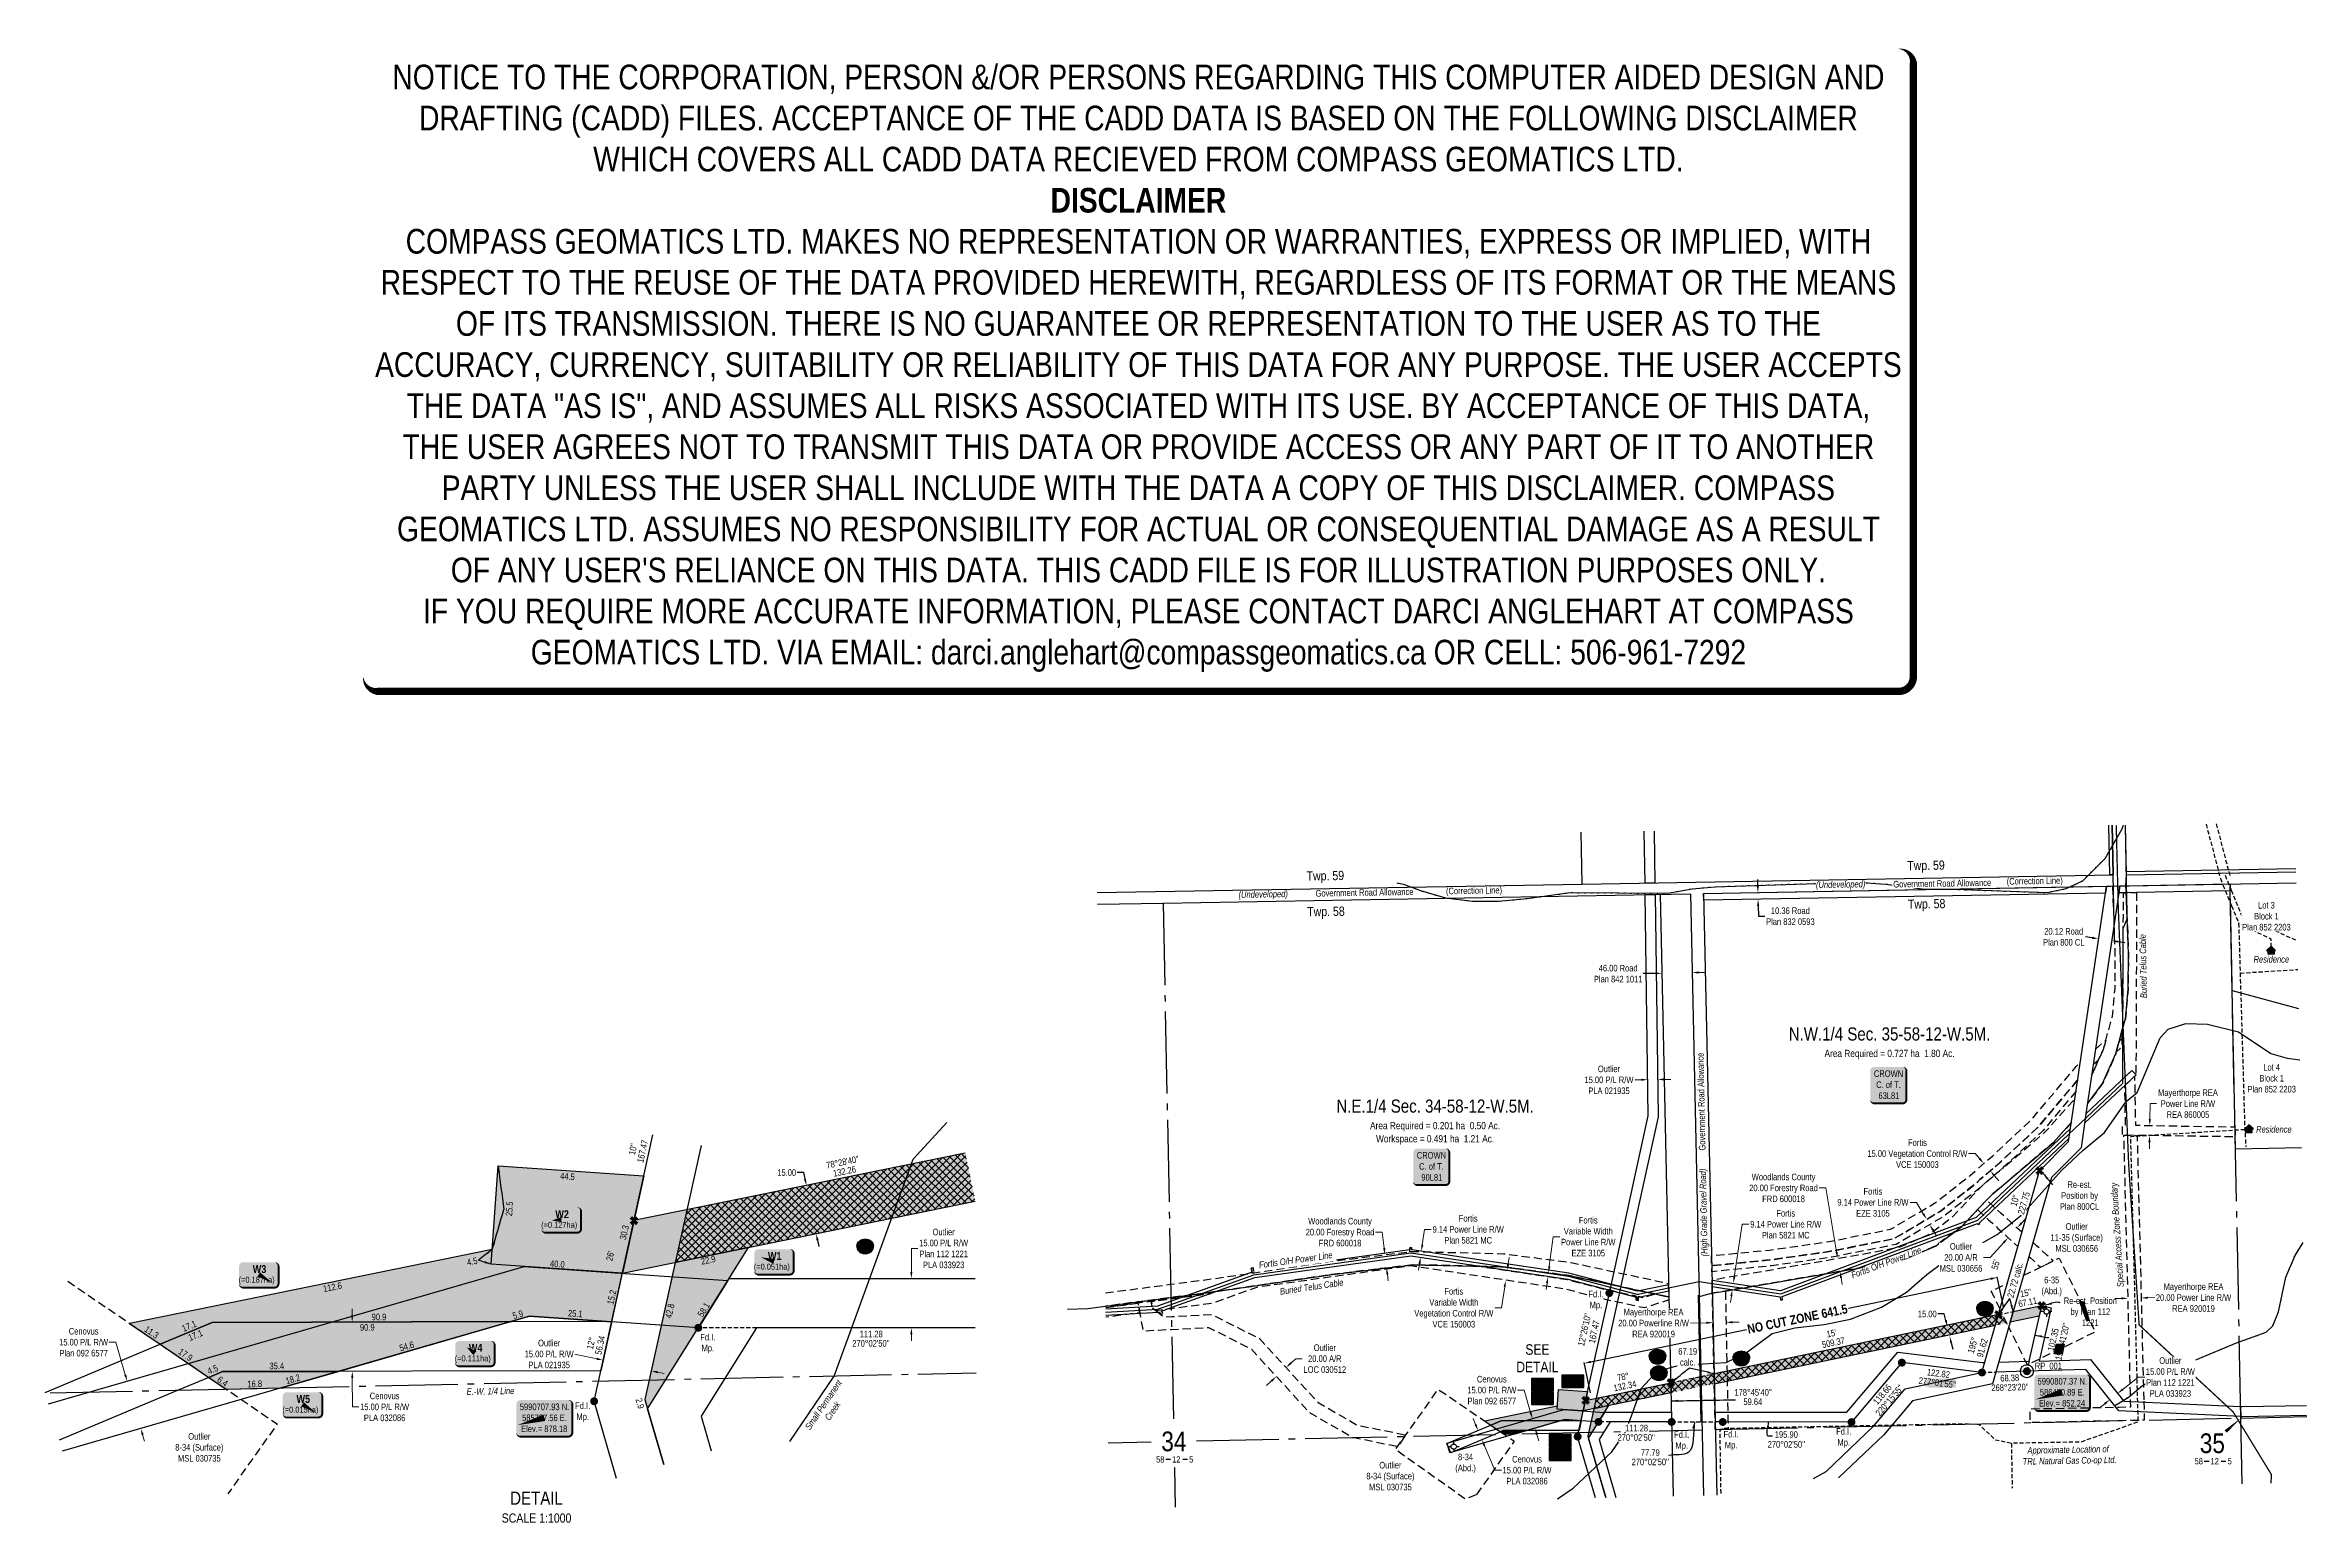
# Model space of a CAD drawing. Extents: x 583467 to 586907, y 5990577 to 5992825.
import ezdxf
from ezdxf.enums import TextEntityAlignment as Align

# ---------------------------------------------------------------- set-up
doc = ezdxf.new("R2010")
doc.units = 0
doc.header["$LTSCALE"] = 5
doc.header["$PDSIZE"] = 0.5
for name, pattern in [('DASHDOT2', [12.7, 6.35, -3.175, 0, -3.175]), ('foc-ACCESSROAD', [3.75, 2.5, -1.25]), ('foc-FLOWLINE', [3.75, 2.5, -1.25]), ('foc-QUARTERLINE', [33, 25, -3, 2, -3]), ('foc-TIELINE', [1.875, 1.25, -0.625]), ('foc-TRAV', [1.875, 1.25, -0.625]), ('foc-WHEELTRACKS', [2, 0.4, -1.6]), ('UG_PIPE', [1.875, 1.25, -0.625])]:
    doc.linetypes.add(name, pattern=pattern)
doc.layers.get('Defpoints').update_dxf_attribs({"color": 9})
for name, color, linetype in [('10', 1, 'Continuous'), ('35', 37, 'Continuous'), ('9', 3, 'Continuous'), ('AS-OWNER', 7, 'Continuous'), ('AS-PIPE-UG', 44, 'UG_PIPE'), ('AS-PIPE-UG-T', 44, 'Continuous'), ('AS-POWER', 104, 'foc-POWER'), ('AS-RESIDENCE', 14, 'Continuous'), ('AS-TELUS', 224, 'foc-TEL'), ('AS-UNDERLAY-H', 141, 'Continuous'), ('AS-WILDLIFE', 131, 'DASHDOT2'), ('C-AR', 13, 'foc-ACCESSROAD'), ('C-RW', 13, 'Continuous'), ('C-SYMBOL', 7, 'Continuous'), ('C-WS', 13, 'foc-ACCESSROAD'), ('D-TXT', 6, 'Continuous'), ('DETAIL-T', 7, 'Continuous'), ('F-AR', 190, 'foc-ACCESSROAD'), ('F-EZE', 190, 'foc-FLOWLINE'), ('F-RW', 190, 'Continuous'), ('F-VCE', 190, 'foc-FLOWLINE'), ('F-WS-S', 8, 'Continuous'), ('L-AREAREQUIRED', 7, 'Continuous'), ('L-AREAWORK', 5, 'Continuous'), ('L-BD', 7, 'Continuous'), ('L-BD1', 253, 'Continuous'), ('L-MON', 1, 'Continuous'), ('L-MON-T', 1, 'Continuous'), ('L-QSEC', 8, 'foc-QUARTERLINE'), ('L-ROAD-T', 7, 'Continuous'), ('L-SEC', 7, 'Continuous'), ('L-SECLBL', 7, 'Continuous'), ('L-TIE', 7, 'foc-TIELINE'), ('L-TIE-T', 7, 'Continuous'), ('L-TITLEDB', 4, 'Continuous'), ('L-TITLEDB-T', 4, 'Continuous'), ('P-CROSSINGS', 250, 'Continuous'), ('P-PROPOSED', 10, 'Continuous'), ('P-PROPOSED-H', 21, 'Continuous'), ('P-TEMP-BLOCKS', 250, 'Continuous'), ('P-TEMP-BLUE-BORE-H', 131, 'Continuous'), ('P-TEMP-H', 41, 'Continuous'), ('P-TEMP-NO CUT-H', 104, 'Continuous'), ('P-TEMP-NO CUT-T', 143, 'Continuous'), ('P-TEMP_WORKSPACE', 46, 'Continuous'), ('P-TRAV', 4, 'foc-TRAV'), ('P-TXT', 4, 'Continuous'), ('P-WORKAREA', 113, 'Continuous'), ('P-WORKAREA-H', 111, 'Continuous'), ('P-WORKAREA-T', 113, 'Continuous'), ('T-WATER', 160, 'Continuous'), ('T-WATER-P3', 160, 'foc-WHEELTRACKS'), ('T-WATER-T', 170, 'Continuous')]:
    doc.layers.add(name, color=color, linetype=linetype)
for name, color, linetype, lineweight in [('C-AR-T', 13, 'Continuous', 9), ('C-RW-T', 13, 'Continuous', 9), ('C-WS-T', 13, 'Continuous', 9), ('F-AR-T', 190, 'Continuous', 9), ('F-EZE-T', 190, 'Continuous', 9), ('F-RW-T', 190, 'Continuous', 9), ('F-VCE-T', 190, 'Continuous', 9), ('P-TEMP-T', 46, 'Continuous', 18), ('T-TEXT', 48, 'Continuous', 18)]:
    doc.layers.add(name, color=color, linetype=linetype, lineweight=lineweight)
doc.layers.add('DISCLAIMER', color=7, linetype='Continuous', plot=False)
doc.layers.add('P-100m WELL BORE BUFFER', color=7, linetype='Continuous', true_color=0xf5ffd6)
doc.styles.add('100L', font='ARIALN.TTF', dxfattribs={"height": 11})
doc.styles.add('175L', font='ARIALN.TTF', dxfattribs={"height": 20})
doc.styles.add('240', font='ARIALN.TTF', dxfattribs={"height": 30})
doc.styles.add('80', font='ARIALN.TTF', dxfattribs={"height": 10})
doc.styles.add('80CG', font='ARIALN.TTF', dxfattribs={"height": 10})
doc.styles.add('80L', font='ARIALN.TTF', dxfattribs={"height": 10})
doc.styles.add('80LS', font='ARIALNI.TTF', dxfattribs={"height": 10})
doc.styles.add('BOLD', font='ARIALNB.TTF')
doc.styles.add('Crossing', font='ARIALN.TTF', dxfattribs={"height": 10})
doc.styles.add('foc-LtypeFont', font='ARIALN.TTF', dxfattribs={"height": 7.35})
doc.styles.add('MtXpl_Arial_Narrow', font='ARIALNI.TTF')
doc.styles.add('SIMPLEX', font='ARIALN.TTF')
doc.styles.add('TXT', font='ARIALN.TTF', dxfattribs={"height": 0.2})
doc.linetypes.add('foc-POWER', pattern='A,6,-1,["P",foc-LtypeFont,S=0.2,R=0,X=-0.625,Y=-0.75],-1.24,4', length=12.24)
doc.linetypes.add('foc-POWER-NOLINE', pattern='A,0,-4,["P",foc-LtypeFont,S=0.2,R=0,X=-0.625,Y=-0.75],-8.24', length=12.24)
doc.linetypes.add('foc-TEL', pattern='A,2,-1,["T",foc-LtypeFont,S=0.2,R=0,X=-0.425,Y=-0.75],-1.24,8', length=12.24)
doc.linetypes.add('foc-TEL-NOLINE', pattern='A,0,-2,["T",foc-LtypeFont,S=0.2,R=0,X=-0.425,Y=-0.75],-10.24', length=12.24)
doc.linetypes.add('foc-TOPO-flowdirection-NOLINE', pattern='A,0,[">",foc-LtypeFont,S=0.3,R=0,X=0,Y=-0.945],-20,[">",foc-LtypeFont,S=0.3,R=0,X=0,Y=-0.945],0', length=20)
doc.dimstyles.new('Compass 5 000', dxfattribs={"dimscale": 5, "dimtxt": 9, "dimasz": 2, "dimexe": 0.2, "dimexo": 0.0625, "dimgap": 0.5, "dimtad": 0, "dimtih": 1, "dimtoh": 1, "dimzin": 0, "dimdsep": 46, "dimtxsty": '80CG', "dimcen": 0.1, "dimse1": 1, "dimse2": 1, "dimclrd": 256, "dimclrt": 256, "dimaunit": 1, "dimadec": 4, "dimazin": 0, "dimtfac": 0.06, "dimtofl": 0, "dimtmove": 0, "dimatfit": 1, "dimfxl": 0.2, "dimtolj": 1, "dimtzin": 0, "dimlwd": -1, "dimarcsym": 0})

msp = doc.modelspace()

# ---------------------------------------------------------------- texts
at = {"layer": '35', "color": 3, "style": '80'}
msp.add_attdef('RP_001', (586492.824, 5990810.5), 'RP', height=9.9955, dxfattribs=at)
at = {"layer": 'AS-PIPE-UG-T', "insert": (586473.325, 5990691.773), "char_height": 9.99997, "attachment_point": 1, "rotation": 1.084766, "style": '175L'}
msp.add_mtext_dynamic_manual_height_columns('\\pi8.35046;{\\fArial Narrow|b0|i1|c0|p34;Approximate Location of\\P\\pi0.84025;TRL Natural Gas Co-op Ltd. }', width=141.74148, gutter_width=99.998, heights=[0], dxfattribs=at)
at = {"layer": 'AS-RESIDENCE', "char_height": 9.99551, "width": 53.91615, "attachment_point": 5, "style": '80CG'}
for insert in [(586852.661, 5991434.1), (586856.574, 5991175.328)]:
    msp.add_mtext('\\A1;{\\fArial Narrow|b0|i1|c0|p34;Residence}', dxfattribs=dict(at, insert=insert))
at = {"layer": 'AS-TELUS', "char_height": 9.99551, "width": 97.19138, "attachment_point": 5, "style": '80CG'}
for insert, rotation in [((586657.753, 5991423.764), 91.152918), ((585392.982, 5990935.693), 8.417295)]:
    msp.add_mtext('\\A1;{\\fArial Narrow|b0|i1|c0|p34;Buried Telus Cable}', dxfattribs=dict(at, insert=insert, rotation=rotation))
at = {"layer": 'AS-WILDLIFE', "insert": (586619.647, 5991014.791), "char_height": 10, "attachment_point": 5, "rotation": 93.731409, "style": '240'}
msp.add_mtext_dynamic_manual_height_columns('{\\fArial Narrow|b0|i1|c0|p34;Special Access Zone Boundary}', width=160.0045, gutter_width=45, heights=[0], dxfattribs=at)
at = {"layer": 'C-SYMBOL', "color": 3, "style": '175L'}
for s, p in [('N.W.1/4 Sec. 35-58-12-W.5M.', (586271.97, 5991304.603)), ('N.E.1/4 Sec. 34-58-12-W.5M.', (585580.718, 5991194.811))]:
    msp.add_text(s, height=19.99101, dxfattribs=at).set_placement(p, align=Align.BOTTOM_CENTER)
at = {"layer": 'C-WS-T', "attachment_point": 5, "style": '80CG'}
for s, insert, char_height, width in [('\\A1;Outlier\\P11-35 (Surface)\\PMSL 030656', (586556.602, 5991010.842), 9.99551, 78.95946), ('\\A1;6-35\\P(Abd.)', (586518.573, 5990936.416), 9.9955, 30.58421), ('\\A1;Outlier\\P8-34 (Surface)\\PMSL 030735', (583701.097, 5990691.535), 9.99551, 78.95946), ('\\A1;8-34\\P(Abd.)', (585627.055, 5990667.132), 9.9955, 30.58421), ('\\A1;Outlier\\P8-34 (Surface)\\PMSL 030735', (585512.735, 5990647.747), 9.99551, 78.95946)]:
    msp.add_mtext(s, dxfattribs=dict(at, insert=insert, char_height=char_height, width=width))
at = {"layer": 'D-TXT', "color": 3, "char_height": 14, "attachment_point": 1, "rotation": 0.959184, "style": '80L'}
for s, insert in [('Twp. 59', (585385.171, 5991567.86)), ('Twp. 58', (585386.081, 5991513.473))]:
    msp.add_mtext_dynamic_manual_height_columns(s, width=101.34984, gutter_width=47.479, heights=[0], dxfattribs=dict(at, insert=insert))
at = {"layer": 'DETAIL-T', "color": 3, "attachment_point": 5, "style": '80CG'}
for s, insert, char_height, width in [('SEE\\PDETAIL', (585736.373, 5990827.142), 15.9928, 63.60754), ('DETAIL\\P{\\H0.7x;SCALE 1:1000}', (584214, 5990600.553), 19.99101, 105.45819)]:
    msp.add_mtext(s, dxfattribs=dict(at, insert=insert, char_height=char_height, width=width))
at = {"layer": 'L-AREAREQUIRED', "color": 5, "style": '100L'}
for s, p in [('Area Required = 0.727 ha  1.80 Ac.', (586271.97, 5991282.113)), ('Area Required = 0.201 ha  0.50 Ac.', (585580.718, 5991172.321))]:
    msp.add_text(s, height=10.99506, dxfattribs=at).set_placement(p, align=Align.BOTTOM_CENTER)
at = {"layer": 'L-AREAWORK', "color": 5, "style": '100L'}
msp.add_text('Workspace = 0.491 ha  1.21 Ac.', height=10.99506, dxfattribs=at).set_placement((585580.718, 5991152.33), align=Align.BOTTOM_CENTER)
at = {"layer": 'L-BD', "style": '80L'}
for s, height, rotation, p in [('167.47', 9.9955, 77.5637, (584375.177, 5991141.985)), ("10''", 9.9955, 77.5637, (584360.535, 5991145.214)), ("10''", 9.9955, 74.0804, (586462.532, 5991067.196)), ("26'", 9.9955, 77.5637, (584326.019, 5990982.886)), ("192°41'20''", 9.99551, 77.3113, (586534.62, 5990852.319)), ('12°', 9.9955, 77.5637, (584296.723, 5990850.033)), ('56.34', 9.9955, 77.5637, (584310.632, 5990846.966)), ('102.35', 9.9955, 77.3113, (586520.724, 5990855.448)), ('195.90', 9.9955, 359.9374, (586114.996, 5990711.108)), ("270°02'50''", 9.99551, 359.9374, (585908.013, 5990669.423)), ('77.79', 9.9955, 359.9374, (585908.029, 5990683.666)), ("270°02'50''", 9.99551, 359.9374, (586114.98, 5990696.115))]:
    msp.add_text(s, height=height, rotation=rotation, dxfattribs=at).set_placement(p, align=Align.MIDDLE)
at = {"layer": 'L-BD1', "style": '80L'}
for s, rotation, p in [("78°28'40''", 11.5227, (584679.551, 5991125.572)), ('132.26', 11.5227, (584682.396, 5991111.616)), ('67.11', 11.7452, (586482.044, 5990912.441)), ("15''", 11.7452, (586479.144, 5990926.387))]:
    msp.add_text(s, height=9.9955, rotation=rotation, dxfattribs=at).set_placement(p, align=Align.MIDDLE)
at = {"layer": 'L-MON-T', "attachment_point": 5, "style": '80CG'}
for s, insert, char_height, width in [('\\A1;Re-est. Position by Plan 800CL', (586560.968, 5991074.649), 9.99551, 80.12538), ('\\A1;Re-est. Position by Plan 112 1221', (586577.297, 5990897.972), 9.99551, 87.12087), ('\\A1;Fd.I.\\PMp.', (585955.78, 5990701.187), 9.9955, 22.03416), ('\\A1;Fd.I.\\PMp.', (586030.912, 5990701.765), 9.9955, 22.03416), ('\\A1;Fd.I.\\PMp.', (586202.25, 5990706.013), 9.9955, 22.03416)]:
    msp.add_mtext(s, dxfattribs=dict(at, insert=insert, char_height=char_height, width=width))
at = {"layer": 'L-QSEC', "insert": (584143.961, 5990776.968), "char_height": 9.99551, "width": 72.37306, "attachment_point": 5, "rotation": 1.251891, "style": '80CG'}
msp.add_mtext('\\A1;{\\fArial Narrow|b0|i1|c0|p34;E.-W. 1/4 Line}', dxfattribs=at)
at = {"layer": 'L-ROAD-T', "style": '80L'}
for s, rotation, p in [('Government Road Allowance', 0.9732, (585473.346, 5991535.796)), ('(Correction Line)', 0.9732, (585639.915, 5991538.776)), ('(Correction Line)', 0.9732, (586492.753, 5991553.468)), ('Government Road Allowance', 91.147688, (585985.547, 5991217.605))]:
    msp.add_text(s, height=9.99551, rotation=rotation, dxfattribs=at).set_placement(p, align=Align.MIDDLE_CENTER)
at = {"layer": 'L-TITLEDB-T', "insert": (586853.129, 5991253.132), "char_height": 9.99551, "width": 73.41625, "attachment_point": 5, "style": '80CG'}
msp.add_mtext('\\A1;Lot 4\\PBlock 1\\PPlan 852 2203', dxfattribs=at)
at = {"layer": 'P-TEMP-T', "char_height": 9.9955, "attachment_point": 5, "style": '80CG'}
for s, insert, width, rotation in [('\\A1;44.5', (584261.097, 5991103.716), 21.91143, 356.054512), ('\\A1;25.5', (584172.649, 5991054.56), 21.91143, 86.054512), ('\\A1;30.3', (584347.48, 5991018.503), 21.84325, 77.564417), ('\\A1;22.9', (584475.204, 5990976.424), 21.87052, 11.522732), ('\\A1;4.5', (584116.073, 5990974.328), 15.54322, 11.522732), ('\\A1;40.0', (584245.719, 5990970.564), 21.87052, 356.054512), ('\\A1;112.6', (583903.633, 5990935.279), 28.21147, 11.522732), ('\\A1;15.2', (584328.372, 5990920.103), 21.84325, 77.564417), ('\\A1;17.1', (583685.583, 5990876.168), 21.84325, 22.790878), ('\\A1;90.9', (583974.36, 5990889.946), 21.87052, 0.161231), ('\\A1;5.9', (584185.513, 5990893.506), 15.50231, 16.122512), ('\\A1;25.1', (584272.996, 5990895.061), 21.84325, 356.054512), ('\\A1;42.8', (584416.772, 5990899.052), 15.45458, 77.564417), ('\\A1;58.1', (584468.343, 5990900.964), 21.87052, 58.010755), ('\\A1;11.3', (583628.441, 5990866.635), 21.84325, 325.851177), ('\\A1;6.4', (583736.518, 5990791.804), 15.45458, 325.851177), ('\\A1;16.8', (583785.375, 5990788.085), 21.87052, 1.251891), ('\\A1;18.2', (583843.407, 5990795.275), 21.87052, 16.122512), ('\\A1;2.9', (584371.299, 5990758.423), 15.50231, 286.275635)]:
    msp.add_mtext(s, dxfattribs=dict(at, insert=insert, width=width, rotation=rotation))
at = {"layer": 'P-WORKAREA-T', "char_height": 9.9955, "attachment_point": 5, "style": '80CG'}
for s, insert, width, rotation in [('\\A1;17.1', (583695.235, 5990862.13), 21.84325, 22.790878), ('\\A1;90.9', (583956.539, 5990874.109), 21.84325, 0.161231), ('\\A1;54.6', (584016.479, 5990845.273), 21.84325, 16.122512), ('\\A1;17.9', (583680.075, 5990832.473), 21.84325, 325.851177), ('\\A1;4.5', (583721.408, 5990809.995), 15.54322, 22.794022), ('\\A1;35.4', (583818.919, 5990815.473), 21.8228, 0.122602)]:
    msp.add_mtext(s, dxfattribs=dict(at, insert=insert, width=width, rotation=rotation))
at = {"layer": 'T-TEXT', "style": '80LS'}
for s, rotation, p in [('(Undeveloped)', 0.9732, (585319.25, 5991533.178)), ('(High Grade Gravel Road)', 91.147688, (585988.951, 5991048.891))]:
    msp.add_text(s, height=9.99551, rotation=rotation, dxfattribs=at).set_placement(p, align=Align.MIDDLE_CENTER)
at = {"layer": 'T-WATER-T', "insert": (584646.219, 5990759.122), "char_height": 10, "width": 88.40832, "attachment_point": 2, "rotation": 55.882527, "style": 'TXT'}
msp.add_mtext('{\\fArial Narrow|b0|i1|c0|p34;Small Permanent \\PCreek}', dxfattribs=at)

# ---------------------------------------------------------------- blocks, each defined once
blk = doc.blocks.new('L-SECLBL')
at = {"layer": '9', "color": 7}
for p, q in [((-5.1, -27.8), (-12.3, -27.8)), ((20.7, -27.8), (13.5, -27.8))]:
    blk.add_line(p, q, dxfattribs=at)
at = {"layer": '10', "color": 2, "style": 'SIMPLEX'}
blk.add_attdef('SEC', text='', height=30, dxfattribs=at).set_placement((0, 0), align=Align.MIDDLE)
at = {"layer": '10', "color": 5, "style": '80L'}
blk.add_attdef('TWP', text='', height=9.5, dxfattribs=at).set_placement((-14.4, -27.4), align=Align.MIDDLE_RIGHT)
blk.add_attdef('RGE', text='', height=9.5, dxfattribs=at).set_placement((3.6, -27.4), align=Align.MIDDLE_CENTER)
blk.add_attdef('MER', text='', height=9.5, dxfattribs=at).set_placement((23.2, -27.4), align=Align.MIDDLE_LEFT)
blk = doc.blocks.new('GABD')
for p, q in [((-0.81, 0), (-1.62, 0)), ((0, 0.81), (0, 1.62)), ((1.62, 0), (0.81, 0)), ((0, -0.81), (0, -1.62))]:
    blk.add_line(p, q)
blk.add_circle((0, 0), 0.8)
blk = doc.blocks.new('*U32')
h = blk.add_hatch(color=255)
edge = h.paths.add_edge_path()
edge.add_line((-21.5, -28.5), (21.5, -28.5))
edge.add_arc((21.5, -22.5), 6, 270, 360)
edge.add_line((27.5, -22.5), (27.5, 21))
edge.add_arc((21.5, 21), 6, 0, 90)
edge.add_line((21.5, 27), (-21.5, 27))
edge.add_arc((-21.5, 21), 6, 90, 180)
edge.add_line((-27.5, 21), (-27.5, -22.5))
edge.add_arc((-21.5, -22.5), 6, 180, 270)
at = {"color": 14, "flags": 128}
blk.add_lwpolyline([(-21.5, -28.5, 3, 3, 0), (21.5, -28.5, 3, 3, 0.414214), (27.5, -22.5, 3, 3, 0), (27.5, 21, 3, 0, 0.414214), (21.5, 27, 0, 0, 0), (-21.5, 27, 0, 0, 0.414214), (-27.5, 21, 0, 0, 0), (-27.5, -22.5, 0, 3, 0.414214)], format="xyseb", close=True, dxfattribs=at)
at = {"color": 14, "style": '80'}
blk.add_attdef('ENTER_TEXT_001', (-26.8, -4.9), '', height=10, dxfattribs=at)
blk = doc.blocks.new('*D34')
at = {"layer": 'Defpoints', "color": 0, "transparency": 16777216}
for p in [(585504.4, 5990984.6), (585446.6, 5990977.6), (585449, 5990957.7)]:
    blk.add_point(p, dxfattribs=at)
at = {"layer": 'F-AR-T', "transparency": 16777216}
for p, q in [((585500.3, 5991019), (585490.3, 5991019)), ((585503.2, 5990994.6), (585500.3, 5991019)), ((585508.1, 5990954.8), (585509.3, 5990944.9))]:
    blk.add_line(p, q, dxfattribs=at)
for points in [[(585504.9, 5990994.8), (585501.6, 5990994.4), (585504.4, 5990984.6)], [(585509.7, 5990955), (585506.4, 5990954.6), (585506.9, 5990964.7)]]:
    blk.add_solid(points, dxfattribs=at)
at = {"layer": 'F-AR-T', "transparency": 16777216, "insert": (585436.1, 5991019), "char_height": 10, "attachment_point": 5, "style": '80CG'}
blk.add_mtext('\\A1;Woodlands County\\P20.00 Forestry Road\\PFRD 600018', dxfattribs=at)
blk = doc.blocks.new('*D35')
at = {"layer": 'C-AR-T', "transparency": 16777216}
for p, q in [((585361.4, 5990819.7), (585368.7, 5990826.5)), ((585368.7, 5990826.5), (585378.7, 5990826.5)), ((585331.9, 5990792.7), (585324.5, 5990785.9))]:
    blk.add_line(p, q, dxfattribs=at)
for points in [[(585360.2, 5990821), (585362.5, 5990818.5), (585354, 5990813)], [(585330.8, 5990793.9), (585333, 5990791.4), (585339.3, 5990799.4)]]:
    blk.add_solid(points, dxfattribs=at)
at = {"layer": 'Defpoints', "color": 0, "transparency": 16777216}
for p in [(585353, 5990814.1), (585354, 5990813), (585338.2, 5990800.6)]:
    blk.add_point(p, dxfattribs=at)
at = {"layer": 'C-AR-T', "transparency": 16777216, "insert": (585413, 5990826.5), "char_height": 10, "attachment_point": 5, "style": '80CG'}
blk.add_mtext('\\A1;Outlier\\P20.00 A/R\\PLOC 030512', dxfattribs=at)
blk = doc.blocks.new('*D36')
at = {"layer": 'C-RW-T', "transparency": 16777216}
for p, q in [((585894.3, 5991250.9), (585884.3, 5991250.7)), ((585929.3, 5991251.4), (585939.3, 5991251.5))]:
    blk.add_line(p, q, dxfattribs=at)
for points in [[(585894.2, 5991252.5), (585894.3, 5991249.2), (585904.3, 5991251)], [(585929.2, 5991253.1), (585929.3, 5991249.7), (585919.3, 5991251.2)]]:
    blk.add_solid(points, dxfattribs=at)
at = {"layer": 'Defpoints', "color": 0, "transparency": 16777216}
for p in [(585904.1, 5991260.4), (585919.1, 5991260.6), (585904.3, 5991251)]:
    blk.add_point(p, dxfattribs=at)
at = {"layer": 'C-RW-T', "transparency": 16777216, "insert": (585845.2, 5991250.7), "char_height": 10, "attachment_point": 5, "style": '80CG'}
blk.add_mtext('\\A1;Outlier\\P15.00 P/L R/W\\PPLA 021935', dxfattribs=at)
blk = doc.blocks.new('*D37')
at = {"layer": 'Defpoints', "color": 0, "transparency": 16777216}
for p in [(586116.1, 5991536.6), (586071.9, 5991525.4), (586116.3, 5991526.2)]:
    blk.add_point(p, dxfattribs=at)
at = {"layer": 'L-TITLEDB-T', "transparency": 16777216}
for p, q in [((586071.5, 5991545.8), (586071.4, 5991555.8)), ((586072.1, 5991515.4), (586072.4, 5991499.7)), ((586072.4, 5991499.7), (586082.4, 5991499.7))]:
    blk.add_line(p, q, dxfattribs=at)
for points in [[(586073.2, 5991545.8), (586069.9, 5991545.8), (586071.7, 5991535.8)], [(586073.7, 5991515.5), (586070.4, 5991515.4), (586071.9, 5991525.4)]]:
    blk.add_solid(points, dxfattribs=at)
at = {"layer": 'L-TITLEDB-T', "transparency": 16777216, "insert": (586121.1, 5991499.7), "char_height": 10, "attachment_point": 5, "style": '80CG'}
blk.add_mtext('\\A1;10.36 Road\\PPlan 832 0593', dxfattribs=at)
blk = doc.blocks.new('*D38')
at = {"layer": 'Defpoints', "color": 0, "transparency": 16777216}
for p in [(585559.8, 5990989.9), (585588.8, 5990985.6), (585587.5, 5990976.5)]:
    blk.add_point(p, dxfattribs=at)
at = {"layer": 'F-RW-T', "transparency": 16777216}
for p, q in [((585561.3, 5990999.8), (585564.8, 5991023.2)), ((585564.8, 5991023.2), (585574.8, 5991023.2)), ((585557, 5990970.9), (585555.6, 5990961))]:
    blk.add_line(p, q, dxfattribs=at)
for points in [[(585559.7, 5991000), (585562.9, 5990999.5), (585559.8, 5990989.9)], [(585555.4, 5990971.2), (585558.7, 5990970.7), (585558.5, 5990980.8)]]:
    blk.add_solid(points, dxfattribs=at)
at = {"layer": 'F-RW-T', "transparency": 16777216, "insert": (585631.1, 5991023.2), "char_height": 10, "attachment_point": 5, "style": '80CG'}
blk.add_mtext('\\A1;Fortis\\P9.14 Power Line R/W\\PPlan 5821 MC', dxfattribs=at)
blk = doc.blocks.new('*D39')
at = {"layer": 'Defpoints', "color": 0, "transparency": 16777216}
for p in [(586597, 5991512.7), (586616.9, 5991509.8), (586590, 5991465.4)]:
    blk.add_point(p, dxfattribs=at)
at = {"layer": 'L-TITLEDB', "transparency": 16777216}
for p, q in [((586580.1, 5991466.8), (586570.2, 5991468.3)), ((586619.8, 5991461), (586629.7, 5991459.5))]:
    blk.add_line(p, q, dxfattribs=at)
for points in [[(586580.4, 5991468.5), (586579.9, 5991465.2), (586590, 5991465.4)], [(586620, 5991462.6), (586619.5, 5991459.3), (586609.9, 5991462.4)]]:
    blk.add_solid(points, dxfattribs=at)
at = {"layer": 'L-TITLEDB', "transparency": 16777216, "insert": (586536.9, 5991468.3), "char_height": 10, "attachment_point": 5, "style": '80CG'}
blk.add_mtext('\\A1;20.12 Road\\PPlan 800 CL', dxfattribs=at)
blk = doc.blocks.new('*D40')
at = {"layer": 'Defpoints', "color": 0, "transparency": 16777216}
for p in [(585675.6, 5990962.9), (585673.4, 5990948.1), (585688.1, 5990945.9)]:
    blk.add_point(p, dxfattribs=at)
at = {"layer": 'F-VCE-T', "transparency": 16777216}
for p, q in [((585691.8, 5990970.6), (585693.3, 5990980.5)), ((585686.7, 5990936), (585681.8, 5990903.9)), ((585681.8, 5990903.9), (585671.8, 5990903.9))]:
    blk.add_line(p, q, dxfattribs=at)
for points in [[(585690.2, 5990970.9), (585693.5, 5990970.4), (585690.4, 5990960.7)], [(585685, 5990936.3), (585688.3, 5990935.8), (585688.1, 5990945.9)]]:
    blk.add_solid(points, dxfattribs=at)
at = {"layer": 'F-VCE-T', "transparency": 16777216, "insert": (585609.2, 5990903.9), "char_height": 10, "attachment_point": 5, "style": '80CG'}
blk.add_mtext('\\A1;Fortis\\PVariable Width\\PVegetation Control R/W\\PVCE 150003', dxfattribs=at)
blk = doc.blocks.new('*D41')
at = {"layer": 'Defpoints', "color": 0, "transparency": 16777216}
for p in [(585753.1, 5990957.1), (585758.1, 5990950.6), (585758.8, 5990956.4)]:
    blk.add_point(p, dxfattribs=at)
at = {"layer": 'F-EZE-T', "transparency": 16777216}
for p, q in [((585754.4, 5990967), (585760.3, 5991012.1)), ((585760.3, 5991012.1), (585770.3, 5991012.1)), ((585751.1, 5990941.4), (585749.8, 5990931.5))]:
    blk.add_line(p, q, dxfattribs=at)
for points in [[(585749.4, 5990941.6), (585752.7, 5990941.2), (585752.4, 5990951.3)], [(585752.8, 5990967.3), (585756.1, 5990966.8), (585753.1, 5990957.1)]]:
    blk.add_solid(points, dxfattribs=at)
at = {"layer": 'F-EZE-T', "transparency": 16777216, "insert": (585813.7, 5991012.1), "char_height": 10, "attachment_point": 5, "style": '80CG'}
blk.add_mtext('\\A1;Fortis\\PVariable Width\\PPower Line R/W\\PEZE 3105', dxfattribs=at)
blk = doc.blocks.new('fdia')
at = {"color": 255, "const_width": 1}
blk.add_lwpolyline([(-0.5, 0, 1), (0.5, 0, 1)], format="xyb", close=True, dxfattribs=at)
blk = doc.blocks.new('Fdiaa')
blk.add_blockref('fdia', (0, 0))
blk = doc.blocks.new('fdib')
at = {"color": 1, "const_width": 1.6}
blk.add_lwpolyline([(-0.4, 0, 1), (0.4, 0, 1)], format="xyb", close=True, dxfattribs=at)
at = {"color": 1}
blk.add_circle((0, 0), 0.8, dxfattribs=at)
blk = doc.blocks.new('Fdibb')
blk.add_blockref('fdib', (0, 0))
blk = doc.blocks.new('fdicc')
for name in ['Fdibb', 'Fdiaa']:
    blk.add_blockref(name, (0, 0))
blk = doc.blocks.new('FDI')
blk.add_blockref('fdicc', (0, 0))
blk = doc.blocks.new('*D42')
at = {"layer": 'Defpoints', "color": 0, "transparency": 16777216}
for p in [(586326.6, 5991037.3), (586328.4, 5991038.4), (586331.2, 5991029.4)]:
    blk.add_point(p, dxfattribs=at)
at = {"layer": 'F-EZE-T', "transparency": 16777216}
for p, q in [((586313.1, 5991064.3), (586303.1, 5991064.3)), ((586323.3, 5991047), (586313.1, 5991064.3)), ((586338.1, 5991021.9), (586343.2, 5991013.3))]:
    blk.add_line(p, q, dxfattribs=at)
for points in [[(586324.7, 5991047.8), (586321.9, 5991046.1), (586328.4, 5991038.4)], [(586339.6, 5991022.7), (586336.7, 5991021), (586333, 5991030.5)]]:
    blk.add_solid(points, dxfattribs=at)
at = {"layer": 'F-EZE-T', "transparency": 16777216, "insert": (586246.7, 5991064.3), "char_height": 10, "attachment_point": 5, "style": '80CG'}
blk.add_mtext('\\A1;Fortis\\P9.14 Power Line R/W\\PEZE 3105', dxfattribs=at)
blk = doc.blocks.new('*D43')
at = {"layer": 'Defpoints', "color": 0, "transparency": 16777216}
for p in [(586177.4, 5990976.4), (586180.7, 5990956.7), (586196.5, 5990959.3)]:
    blk.add_point(p, dxfattribs=at)
at = {"layer": 'F-AR-T', "transparency": 16777216}
for p, q in [((586174.8, 5991086.3), (586164.8, 5991086.3)), ((586191.4, 5990988.9), (586174.8, 5991086.3)), ((586198.2, 5990949.5), (586199.8, 5990939.6))]:
    blk.add_line(p, q, dxfattribs=at)
for points in [[(586193.1, 5990989.2), (586189.8, 5990988.6), (586193.1, 5990979.1)], [(586199.8, 5990949.8), (586196.5, 5990949.2), (586196.5, 5990959.3)]]:
    blk.add_solid(points, dxfattribs=at)
at = {"layer": 'F-AR-T', "transparency": 16777216, "insert": (586110.7, 5991086.3), "char_height": 10, "attachment_point": 5, "style": '80CG', "bg_fill": 3, "box_fill_scale": 1.1, "bg_fill_color": 256, "bg_fill_true_color": 13158600, "bg_fill_transparency": 0}
blk.add_mtext('\\A1;Woodlands County\\P20.00 Forestry Road\\PFRD 600018', dxfattribs=at)
blk = doc.blocks.new('*D44')
at = {"layer": 'C-AR-T', "transparency": 16777216}
for p, q in [((586472.7, 5991032.8), (586479.5, 5991040.1)), ((586445.7, 5991003.3), (586424.8, 5990980.5)), ((586424.8, 5990980.5), (586414.8, 5990980.5))]:
    blk.add_line(p, q, dxfattribs=at)
for points in [[(586471.5, 5991033.9), (586473.9, 5991031.6), (586466, 5991025.4)], [(586444.5, 5991004.4), (586446.9, 5991002.1), (586452.4, 5991010.6)]]:
    blk.add_solid(points, dxfattribs=at)
at = {"layer": 'Defpoints', "color": 0, "transparency": 16777216}
for p in [(586462.4, 5991028.7), (586448.8, 5991013.9), (586452.4, 5991010.6)]:
    blk.add_point(p, dxfattribs=at)
at = {"layer": 'C-AR-T', "transparency": 16777216, "insert": (586380.6, 5990980.5), "char_height": 10, "attachment_point": 5, "style": '80CG', "bg_fill": 3, "box_fill_scale": 1.1, "bg_fill_color": 256, "bg_fill_true_color": 13158600, "bg_fill_transparency": 0}
blk.add_mtext('\\A1;Outlier\\P20.00 A/R\\PMSL 030656', dxfattribs=at)
blk = doc.blocks.new('*D45')
at = {"layer": 'Defpoints', "color": 0, "transparency": 16777216}
for p in [(586667.4, 5991165.9), (586697, 5991165.5), (586697.2, 5991180.8)]:
    blk.add_point(p, dxfattribs=at)
at = {"layer": 'F-EZE-T', "transparency": 16777216}
for p, q in [((586667.8, 5991191.3), (586668.1, 5991214.5)), ((586668.1, 5991214.5), (586678.1, 5991214.5)), ((586667.3, 5991155.9), (586667.2, 5991145.9))]:
    blk.add_line(p, q, dxfattribs=at)
for points in [[(586666.1, 5991191.3), (586669.5, 5991191.2), (586667.7, 5991181.3)], [(586665.6, 5991155.9), (586669, 5991155.9), (586667.4, 5991165.9)]]:
    blk.add_solid(points, dxfattribs=at)
at = {"layer": 'F-EZE-T', "transparency": 16777216, "insert": (586725.8, 5991214.5), "char_height": 10, "attachment_point": 5, "style": '80CG'}
blk.add_mtext('\\A1;Mayerthorpe REA\\PPower Line R/W\\PREA 860005', dxfattribs=at)
blk = doc.blocks.new('*D46')
at = {"layer": 'Defpoints', "color": 0, "transparency": 16777216}
for p in [(586634.8, 5990915.9), (586654.7, 5990918.9), (586654.8, 5990916.4)]:
    blk.add_point(p, dxfattribs=at)
at = {"layer": 'F-EZE-T', "transparency": 16777216}
for p, q in [((586624.7, 5990918.1), (586614.7, 5990917.9)), ((586664.7, 5990919.1), (586674.7, 5990919.4))]:
    blk.add_line(p, q, dxfattribs=at)
for points in [[(586624.7, 5990919.8), (586624.8, 5990916.5), (586634.7, 5990918.4)], [(586664.7, 5990920.8), (586664.8, 5990917.5), (586654.7, 5990918.9)]]:
    blk.add_solid(points, dxfattribs=at)
at = {"layer": 'F-EZE-T', "transparency": 16777216, "insert": (586734.3, 5990919.4), "char_height": 10, "attachment_point": 5, "style": '80CG'}
blk.add_mtext('\\A1;Mayerthorpe REA\\P20.00 Power Line R/W\\PREA 920019', dxfattribs=at)
blk = doc.blocks.new('*D47')
at = {"layer": 'Defpoints', "color": 0, "transparency": 16777216}
for p in [(586415.4, 5991123.4), (586417.6, 5991125.3), (586427.3, 5991114.1)]:
    blk.add_point(p, dxfattribs=at)
at = {"layer": 'F-VCE-T', "transparency": 16777216}
for p, q in [((586402.2, 5991138.5), (586392.2, 5991138.5)), ((586408.8, 5991130.9), (586402.2, 5991138.5)), ((586431.7, 5991104.7), (586438.2, 5991097.1))]:
    blk.add_line(p, q, dxfattribs=at)
for points in [[(586410.1, 5991132), (586407.5, 5991129.8), (586415.4, 5991123.4)], [(586432.9, 5991105.8), (586430.4, 5991103.6), (586425.1, 5991112.2)]]:
    blk.add_solid(points, dxfattribs=at)
at = {"layer": 'F-VCE-T', "transparency": 16777216, "insert": (586314.3, 5991138.5), "char_height": 10, "attachment_point": 5, "style": '80CG'}
blk.add_mtext('\\A1;Fortis\\P15.00 Vegetation Control R/W\\PVCE 150003', dxfattribs=at)
blk = doc.blocks.new('res_occ')
for points in [[(0.1, 0.89), (-1.26, -0.37), (1.46, -0.37)], [(-0.9, -1.43), (1.1, -1.43), (1.1, -0.37), (-0.9, -0.37)]]:
    blk.add_hatch(color=14).paths.add_polyline_path(points)
at = {"color": 14}
for points in [[(0.1, 0.89), (-1.26, -0.37), (1.46, -0.37)], [(-0.9, -1.43), (1.1, -1.43), (1.1, -0.37), (-0.9, -0.37)]]:
    blk.add_lwpolyline(points, close=True, dxfattribs=at)
blk = doc.blocks.new('*D48')
at = {"layer": 'Defpoints', "color": 0, "transparency": 16777216}
for p in [(586034.2, 5990940.7), (586052.1, 5990928.8), (586053.5, 5990937.8)]:
    blk.add_point(p, dxfattribs=at)
at = {"layer": 'F-EZE-T', "transparency": 16777216}
for p, q in [((586035.7, 5990950.6), (586047.8, 5991031)), ((586047.8, 5991031), (586057.8, 5991031)), ((586031.4, 5990921.8), (586029.9, 5990911.9))]:
    blk.add_line(p, q, dxfattribs=at)
for points in [[(586034.1, 5990950.9), (586037.4, 5990950.4), (586034.2, 5990940.7)], [(586029.8, 5990922), (586033, 5990921.5), (586032.9, 5990931.7)]]:
    blk.add_solid(points, dxfattribs=at)
at = {"layer": 'F-EZE-T', "transparency": 16777216, "insert": (586114.1, 5991031), "char_height": 10, "attachment_point": 5, "style": '80CG'}
blk.add_mtext('\\A1;Fortis\\P9.14 Power Line R/W\\PPlan 5821 MC', dxfattribs=at)
blk = doc.blocks.new('*D49')
at = {"layer": 'Defpoints', "color": 0, "transparency": 16777216}
for p in [(586359.9, 5990875.1), (586207.3, 5990838.6), (586210.7, 5990824)]:
    blk.add_point(p, dxfattribs=at)
at = {"layer": 'P-TXT', "transparency": 16777216}
for p, q in [((586355.2, 5990894.5), (586345.2, 5990894.5)), ((586357.6, 5990884.8), (586355.2, 5990894.5)), ((586365.7, 5990850.8), (586368, 5990841))]:
    blk.add_line(p, q, dxfattribs=at)
for points in [[(586359.2, 5990885.2), (586355.9, 5990884.4), (586359.9, 5990875.1)], [(586367.3, 5990851.2), (586364.1, 5990850.4), (586363.4, 5990860.5)]]:
    blk.add_solid(points, dxfattribs=at)
at = {"layer": 'P-TXT', "transparency": 16777216, "insert": (586329.3, 5990894.5), "char_height": 10, "attachment_point": 5, "style": '80CG'}
blk.add_mtext('\\A1;15.00', dxfattribs=at)
blk = doc.blocks.new('TEMP')
h = blk.add_hatch(color=255)
h.dxf.hatch_style = 1
h.paths.add_polyline_path([(0, 0.25), (-0.67, 1.15), (-0.67, 0.67), (-1.15, 0.67), (-0.25, 0), (-1.15, -0.67), (-0.67, -0.67), (-0.67, -1.15), (0, -0.25), (0.67, -1.15), (0.67, -0.67), (1.15, -0.67), (0.25, 0), (1.15, 0.67), (0.67, 0.67), (0.67, 1.15)])
h.paths.add_polyline_path([(0.57, 0.85), (0.57, 0.57), (0.85, 0.57), (0.08, 0), (0.85, -0.57), (0.57, -0.57), (0.57, -0.85), (0, -0.08), (-0.57, -0.85), (-0.57, -0.57), (-0.85, -0.57), (-0.08, 0), (-0.85, 0.57), (-0.57, 0.57), (-0.57, 0.85), (0, 0.08)], flags=16)
h = blk.add_hatch(color=1)
h.dxf.hatch_style = 1
h.paths.add_polyline_path([(0, 0.08), (-0.57, 0.85), (-0.57, 0.57), (-0.85, 0.57), (-0.08, 0), (-0.85, -0.57), (-0.57, -0.57), (-0.57, -0.85), (0, -0.08), (0.57, -0.85), (0.57, -0.57), (0.85, -0.57), (0.08, 0), (0.85, 0.57), (0.57, 0.57), (0.57, 0.85)])
at = {"color": 1}
for p, q in [((-0.08, 0), (0.08, 0)), ((0, 0.08), (0, -0.08))]:
    blk.add_line(p, q, dxfattribs=at)
at = {"color": 255, "flags": 128}
blk.add_lwpolyline([(-0.25, 0), (-1.15, 0.67), (-0.67, 0.67), (-0.67, 1.15), (0, 0.25), (0.67, 1.15), (0.67, 0.67), (1.15, 0.67), (0.25, 0), (1.15, -0.67), (0.67, -0.67), (0.67, -1.15), (0, -0.25), (-0.67, -1.15), (-0.67, -0.67), (-1.15, -0.67)], close=True, dxfattribs=at)
at = {"color": 1, "flags": 128}
blk.add_lwpolyline([(-0.08, 0), (-0.85, 0.57), (-0.57, 0.57), (-0.57, 0.85), (0, 0.08), (0.57, 0.85), (0.57, 0.57), (0.85, 0.57), (0.08, 0), (0.85, -0.57), (0.57, -0.57), (0.57, -0.85), (0, -0.08), (-0.57, -0.85), (-0.57, -0.57), (-0.85, -0.57)], close=True, dxfattribs=at)
blk = doc.blocks.new('*D50')
at = {"layer": 'C-RW-T', "transparency": 16777216}
for p, q in [((586626.6, 5990779.8), (586650, 5990798.5)), ((586650, 5990798.5), (586660, 5990798.5)), ((586599.3, 5990757.9), (586591.5, 5990751.7))]:
    blk.add_line(p, q, dxfattribs=at)
for points in [[(586625.6, 5990781.1), (586627.7, 5990778.5), (586618.8, 5990773.5)], [(586598.3, 5990759.2), (586600.4, 5990756.6), (586607.1, 5990764.2)]]:
    blk.add_solid(points, dxfattribs=at)
at = {"layer": 'Defpoints', "color": 0, "transparency": 16777216}
for p in [(586583.7, 5990793.4), (586595.4, 5990802.8), (586607.1, 5990764.2)]:
    blk.add_point(p, dxfattribs=at)
at = {"layer": 'C-RW-T', "transparency": 16777216, "insert": (586699.1, 5990798.5), "char_height": 10, "attachment_point": 5, "style": '80CG', "bg_fill": 3, "box_fill_scale": 1.1, "bg_fill_color": 256, "bg_fill_true_color": 13158600, "bg_fill_transparency": 0}
blk.add_mtext('\\A1;Outlier\\P15.00 P/L R/W\\PPlan 112 1221\\PPLA 033923', dxfattribs=at)
blk = doc.blocks.new('Temp_Area_Small_Pink')
at = {"true_color": 0xff8aff}
h = blk.add_hatch(color=211, dxfattribs=at)
h.dxf.hatch_style = 1
h.paths.add_polyline_path([(-16.8, -9.4), (16.3, -9.4), (16.3, 9.1), (-16.8, 9.1)])
at = {"color": 250}
for points in [[(-17, -9.6), (16.5, -9.6), (16.5, 9.3), (-17, 9.3)], [(-16.9, -9.5), (16.4, -9.5), (16.4, 9.2), (-16.9, 9.2)]]:
    blk.add_lwpolyline(points, close=True, dxfattribs=at)
at = {"color": 250, "style": '80L'}
blk.add_attdef('TEMPORARY', text='', height=9, dxfattribs=at).set_placement((0, -0.1), align=Align.MIDDLE_CENTER)
blk = doc.blocks.new('*U51')
h = blk.add_hatch(color=254)
edge = h.paths.add_edge_path()
edge.add_line((-36.5, -28.5), (36.5, -28.5))
edge.add_arc((36.5, -22.5), 6, 270, 360)
edge.add_line((42.5, -22.5), (42.5, 21))
edge.add_arc((36.5, 21), 6, 0, 90)
edge.add_line((36.5, 27), (-36.5, 27))
edge.add_arc((-36.5, 21), 6, 90, 180)
edge.add_line((-42.5, 21), (-42.5, -22.5))
edge.add_arc((-36.5, -22.5), 6, 180, 270)
at = {"color": 1, "flags": 128}
blk.add_lwpolyline([(-40.9, -11.1, 0, 10, 0), (0, 0, 5, 5, 0)], format="xyseb", dxfattribs=at)
blk.add_lwpolyline([(-36.5, -28.5, 3, 3, 0), (36.5, -28.5, 3, 3, 0.414214), (42.5, -22.5, 3, 3, 0), (42.5, 21, 3, 0, 0.414214), (36.5, 27, 0, 0, 0), (-36.5, 27, 0, 0, 0.414214), (-42.5, 21, 0, 0, 0), (-42.5, -22.5, 0, 3, 0.414214)], format="xyseb", close=True, dxfattribs=at)
at = {"color": 1, "style": '80'}
blk.add_attdef('ENTER_TEXT_001', (-36, -5), '', height=10, dxfattribs=at)
blk = doc.blocks.new('*D52')
at = {"layer": 'Defpoints', "color": 0, "transparency": 16777216}
for p in [(586003.3, 5990884), (586023.3, 5990884.4), (586023.3, 5990881.7)]:
    blk.add_point(p, dxfattribs=at)
at = {"layer": 'F-EZE-T', "transparency": 16777216}
for p, q in [((585993.3, 5990881.1), (585969.1, 5990880.6)), ((586033.3, 5990881.9), (586043.3, 5990882.1))]:
    blk.add_line(p, q, dxfattribs=at)
for points in [[(585993.3, 5990882.8), (585993.3, 5990879.4), (586003.3, 5990881.3)], [(586033.3, 5990883.6), (586033.3, 5990880.2), (586023.3, 5990881.7)]]:
    blk.add_solid(points, dxfattribs=at)
at = {"layer": 'F-EZE-T', "transparency": 16777216, "insert": (585913, 5990880.6), "char_height": 10, "attachment_point": 5, "style": '80CG', "bg_fill": 3, "box_fill_scale": 1.1, "bg_fill_color": 256, "bg_fill_true_color": 13158600, "bg_fill_transparency": 0}
blk.add_mtext('\\A1;Mayerthorpe REA\\P20.00 Powerline R/W\\PREA 920019', dxfattribs=at)
blk = doc.blocks.new('xing2')
h = blk.add_hatch(color=50)
h.dxf.hatch_style = 1
edge = h.paths.add_edge_path()
edge.add_ellipse((0, 0), major_axis=(-12.5, 0), ratio=0.816297, start_angle=0, end_angle=360)
h = blk.add_hatch(color=250)
h.dxf.hatch_style = 1
edge = h.paths.add_edge_path()
edge.add_ellipse((0, -2), major_axis=(-12.5, 0), ratio=0.816297, start_angle=0, end_angle=180)
edge.add_line((12.5, -2), (12.5, 0))
edge.add_ellipse((0, 0), major_axis=(-12.5, 0), ratio=0.816297, start_angle=0, end_angle=180, ccw=False)
edge.add_line((-12.5, 0), (-12.5, -2))
at = {"color": 250}
blk.add_ellipse((0, 0), major_axis=(-12.5, 0), ratio=0.816297, dxfattribs=at)
blk.add_ellipse((0, -2), major_axis=(-12.5, 0), ratio=0.816297, start_param=0, end_param=3.141593, dxfattribs=at)
at = {"color": 250, "style": 'Crossing'}
blk.add_attdef('CROSSING', text='', height=9, dxfattribs=at).set_placement((0.1, 0), align=Align.MIDDLE_CENTER)
at = {"color": 250, "style": 'Crossing', "flags": 1}
for tag, p in [('DESCRIPTION', (0.1, -25.8)), ('OWNER', (0.1, -12.5)), ('LOCATION', (0.1, -39.3)), ('DWG_REF', (0.1, -52.8))]:
    blk.add_attdef(tag, text='', height=9, dxfattribs=at).set_placement(p, align=Align.MIDDLE_CENTER)
blk = doc.blocks.new('*D53')
at = {"layer": 'Defpoints', "color": 0, "transparency": 16777216}
for p in [(585925.7, 5991412.9), (585925.7, 5991412.8), (585971.7, 5991413.8)]:
    blk.add_point(p, dxfattribs=at)
at = {"layer": 'L-TITLEDB-T', "transparency": 16777216}
for p, q in [((585915.7, 5991412.7), (585897.2, 5991412.3)), ((585981.7, 5991414.1), (585991.7, 5991414.4))]:
    blk.add_line(p, q, dxfattribs=at)
for points in [[(585915.7, 5991414.4), (585915.8, 5991411.1), (585925.7, 5991412.9)], [(585981.7, 5991415.8), (585981.7, 5991412.5), (585971.7, 5991413.9)]]:
    blk.add_solid(points, dxfattribs=at)
at = {"layer": 'L-TITLEDB-T', "transparency": 16777216, "insert": (585859.2, 5991412.3), "char_height": 10, "attachment_point": 5, "style": '80CG'}
blk.add_mtext('\\A1;46.00 Road\\PPlan 842 1011', dxfattribs=at)
blk = doc.blocks.new('*D54')
at = {"layer": 'Defpoints', "color": 0, "transparency": 16777216}
for p in [(586450.3, 5990880.8), (585807.8, 5990819.5), (585822.2, 5990750.2)]:
    blk.add_point(p, dxfattribs=at)
at = {"layer": 'P-TEMP-NO CUT-T', "color": 0, "lineweight": -2, "transparency": 16777216}
for p, q in [((586445.2, 5990905.3), (586435.7, 5990951.1)), ((585817.2, 5990774.7), (585807.6, 5990820.5))]:
    blk.add_line(p, q, dxfattribs=at)
at = {"layer": 'P-TEMP-NO CUT-T', "transparency": 16777216}
for p, q in [((586426.1, 5990948.1), (586209.3, 5990903)), ((585817.6, 5990821.6), (586054.2, 5990870.8))]:
    blk.add_line(p, q, dxfattribs=at)
for points in [[(586425.8, 5990949.7), (586426.5, 5990946.4), (586435.9, 5990950.1)], [(585817.3, 5990823.2), (585818, 5990819.9), (585807.8, 5990819.5)]]:
    blk.add_solid(points, dxfattribs=at)
at = {"layer": 'P-TEMP-NO CUT-T', "transparency": 16777216, "insert": (586131.8, 5990886.9), "char_height": 10, "attachment_point": 5, "rotation": 11.7453, "style": 'BOLD', "bg_fill": 3, "box_fill_scale": 1.1, "bg_fill_color": 256, "bg_fill_true_color": 13158600, "bg_fill_transparency": 0}
blk.add_mtext('\\A1;{\\H1.4x;NO CUT ZONE 641.5}', dxfattribs=at)
blk = doc.blocks.new('*D55')
at = {"layer": 'Defpoints', "color": 0, "transparency": 16777216}
for p in [(585722.4, 5990733.4), (585726.5, 5990719), (585728.7, 5990735.2)]:
    blk.add_point(p, dxfattribs=at)
at = {"layer": 'F-RW-T', "transparency": 16777216}
for p, q in [((585716.1, 5990778.6), (585706.1, 5990778.6)), ((585725.9, 5990744.8), (585716.1, 5990778.6)), ((585735.6, 5990711.2), (585738.4, 5990701.6))]:
    blk.add_line(p, q, dxfattribs=at)
for points in [[(585727.5, 5990745.3), (585724.3, 5990744.3), (585728.7, 5990735.2)], [(585737.2, 5990711.6), (585734, 5990710.7), (585732.8, 5990720.8)]]:
    blk.add_solid(points, dxfattribs=at)
at = {"layer": 'F-RW-T', "transparency": 16777216, "insert": (585667, 5990778.6), "char_height": 10, "attachment_point": 5, "style": '80CG'}
blk.add_mtext('\\A1;Cenovus\\P15.00 P/L R/W\\PPlan 092 6577', dxfattribs=at)
blk = doc.blocks.new('Temp_Area3')
h = blk.add_hatch(color=111)
h.dxf.hatch_style = 1
h.paths.add_polyline_path([(-16.8, -9.4), (16.3, -9.4), (16.3, 9.1), (-16.8, 9.1)])
at = {"color": 250}
for points in [[(-17, -9.6), (16.5, -9.6), (16.5, 9.3), (-17, 9.3)], [(-16.9, -9.5), (16.4, -9.5), (16.4, 9.2), (-16.9, 9.2)]]:
    blk.add_lwpolyline(points, close=True, dxfattribs=at)
at = {"color": 250, "style": '80L'}
blk.add_attdef('TEMPORARY', text='', height=9, dxfattribs=at).set_placement((0, -0.1), align=Align.MIDDLE_CENTER)
blk = doc.blocks.new('*D56')
at = {"layer": 'Defpoints', "color": 0, "transparency": 16777216}
for p in [(583591.3, 5990792.2), (583606.3, 5990796.6), (583627.1, 5990724.6)]:
    blk.add_point(p, dxfattribs=at)
at = {"layer": 'F-RW-T', "transparency": 16777216}
for p, q in [((583574.2, 5990851.5), (583564.2, 5990851.5)), ((583588.5, 5990801.8), (583574.2, 5990851.5)), ((583614.9, 5990710.6), (583617.7, 5990701))]:
    blk.add_line(p, q, dxfattribs=at)
for points in [[(583590.1, 5990802.3), (583586.9, 5990801.4), (583591.3, 5990792.2)], [(583616.5, 5990711.1), (583613.3, 5990710.2), (583612.1, 5990720.2)]]:
    blk.add_solid(points, dxfattribs=at)
at = {"layer": 'F-RW-T', "transparency": 16777216, "insert": (583525.1, 5990851.5), "char_height": 10, "attachment_point": 5, "style": '80CG'}
blk.add_mtext('\\A1;Cenovus\\P15.00 P/L R/W\\PPlan 092 6577', dxfattribs=at)
blk = doc.blocks.new('*D57')
at = {"layer": 'C-RW-T', "transparency": 16777216}
for p, q in [((584784.1, 5990958.4), (584784.1, 5990994.2)), ((584784.1, 5990994.2), (584794.1, 5990994.2)), ((584784.1, 5990863.4), (584784.1, 5990853.4))]:
    blk.add_line(p, q, dxfattribs=at)
for points in [[(584782.5, 5990958.4), (584785.8, 5990958.4), (584784.1, 5990948.4)], [(584782.4, 5990863.4), (584785.8, 5990863.4), (584784.1, 5990873.4)]]:
    blk.add_solid(points, dxfattribs=at)
at = {"layer": 'Defpoints', "color": 0, "transparency": 16777216}
for p in [(584812.9, 5990948.4), (584784.1, 5990873.4), (584812.9, 5990873.4)]:
    blk.add_point(p, dxfattribs=at)
at = {"layer": 'C-RW-T', "transparency": 16777216, "insert": (584833.2, 5990994.2), "char_height": 10, "attachment_point": 5, "style": '80CG'}
blk.add_mtext('\\A1;Outlier\\P15.00 P/L R/W\\PPlan 112 1221\\PPLA 033923', dxfattribs=at)
blk = doc.blocks.new('*D58')
at = {"layer": 'Defpoints', "color": 0, "transparency": 16777216}
for p in [(584624.4, 5991090.1), (584659.8, 5991097.3), (584674.7, 5991023.9)]:
    blk.add_point(p, dxfattribs=at)
at = {"layer": 'P-TXT', "transparency": 16777216}
for p, q in [((584620.4, 5991109.7), (584610.4, 5991109.7)), ((584622.4, 5991099.9), (584620.4, 5991109.7)), ((584641.4, 5991006.8), (584643.4, 5990997))]:
    blk.add_line(p, q, dxfattribs=at)
for points in [[(584624, 5991100.2), (584620.8, 5991099.6), (584624.4, 5991090.1)], [(584643, 5991007.2), (584639.7, 5991006.5), (584639.4, 5991016.6)]]:
    blk.add_solid(points, dxfattribs=at)
at = {"layer": 'P-TXT', "transparency": 16777216, "insert": (584594.5, 5991109.7), "char_height": 10, "attachment_point": 5, "style": '80CG'}
blk.add_mtext('\\A1;15.00', dxfattribs=at)
blk = doc.blocks.new('*D59')
at = {"layer": 'C-RW-T', "transparency": 16777216}
for p, q in [((584305.6, 5990826.3), (584272.3, 5990833.6)), ((584398.3, 5990805.8), (584408.1, 5990803.7))]:
    blk.add_line(p, q, dxfattribs=at)
for points in [[(584305.9, 5990827.9), (584305.2, 5990824.6), (584315.3, 5990824.1)], [(584398.7, 5990807.4), (584398, 5990804.2), (584388.6, 5990808)]]:
    blk.add_solid(points, dxfattribs=at)
at = {"layer": 'Defpoints', "color": 0, "transparency": 16777216}
for p in [(584385.9, 5991144.1), (584459.1, 5991128), (584388.6, 5990808)]:
    blk.add_point(p, dxfattribs=at)
at = {"layer": 'C-RW-T', "transparency": 16777216, "insert": (584233.2, 5990833.6), "char_height": 10, "attachment_point": 5, "style": '80CG'}
blk.add_mtext('\\A1;Outlier\\P15.00 P/L R/W\\PPLA 021935', dxfattribs=at)
blk = doc.blocks.new('*U60')
at = {"true_color": 0xff8aff}
h = blk.add_hatch(color=211, dxfattribs=at)
edge = h.paths.add_edge_path()
edge.add_line((-24, -20), (24, -20))
edge.add_arc((24, -14), 6, 270, 360)
edge.add_line((30, -14), (30, 12.5))
edge.add_arc((24, 12.5), 6, 0, 90)
edge.add_line((24, 18.5), (-24, 18.5))
edge.add_arc((-24, 12.5), 6, 90, 180)
edge.add_line((-30, 12.5), (-30, -14))
edge.add_arc((-24, -14), 6, 180, 270)
at = {"color": 250, "flags": 128}
blk.add_lwpolyline([(-24, -20, 3, 3, 0), (24, -20, 3, 3, 0.414214), (30, -14, 3, 3, 0), (30, 12.5, 3, 0, 0.414214), (24, 18.5, 0, 0, 0), (-24, 18.5, 0, 0, 0.414214), (-30, 12.5, 0, 0, 0), (-30, -14, 0, 3, 0.414214)], format="xyseb", close=True, dxfattribs=at)
at = {"flags": 128}
blk.add_lwpolyline([(-19.7, 6.3, 0, 7.5, 0), (0, 0, 0, 0, 0)], format="xyseb", dxfattribs=at)
at = {"color": 250}
for tag, p, height, style in [('TEMP_AREA_W1_001', (-9.2, 2.2), 12, 'BOLD'), ('ENTER_TEXT_001', (-30.7, -12.5), 9, '80')]:
    blk.add_attdef(tag, p, '', height=height, dxfattribs=dict(at, style=style))
blk = doc.blocks.new('*U61')
at = {"true_color": 0xff8aff}
h = blk.add_hatch(color=211, dxfattribs=at)
edge = h.paths.add_edge_path()
edge.add_line((-24, -20), (24, -20))
edge.add_arc((24, -14), 6, 270, 360)
edge.add_line((30, -14), (30, 12.5))
edge.add_arc((24, 12.5), 6, 0, 90)
edge.add_line((24, 18.5), (-24, 18.5))
edge.add_arc((-24, 12.5), 6, 90, 180)
edge.add_line((-30, 12.5), (-30, -14))
edge.add_arc((-24, -14), 6, 180, 270)
at = {"color": 250, "flags": 128}
blk.add_lwpolyline([(-24, -20, 3, 3, 0), (24, -20, 3, 3, 0.414214), (30, -14, 3, 3, 0), (30, 12.5, 3, 0, 0.414214), (24, 18.5, 0, 0, 0), (-24, 18.5, 0, 0, 0.414214), (-30, 12.5, 0, 0, 0), (-30, -14, 0, 3, 0.414214)], format="xyseb", close=True, dxfattribs=at)
at = {"flags": 128}
blk.add_lwpolyline([(-14.4, -1.5, 0, 7.5, 0), (0, 0, 0, 0, 0)], format="xyseb", dxfattribs=at)
at = {"color": 250}
for tag, p, height, style in [('TEMP_AREA_W1_001', (-9.2, 2.2), 12, 'BOLD'), ('ENTER_TEXT_001', (-30.7, -12.5), 9, '80')]:
    blk.add_attdef(tag, p, '', height=height, dxfattribs=dict(at, style=style))
blk = doc.blocks.new('*D62')
at = {"layer": 'Defpoints', "color": 0, "transparency": 16777216}
for p in [(585648.3, 5990718), (585651.9, 5990703.3), (585654.1, 5990704.2)]:
    blk.add_point(p, dxfattribs=at)
at = {"layer": 'F-RW-T', "transparency": 16777216}
for p, q in [((585642.3, 5990726.3), (585638.4, 5990735.6)), ((585655.8, 5990694.1), (585671.5, 5990656.8)), ((585671.5, 5990656.8), (585681.5, 5990656.8))]:
    blk.add_line(p, q, dxfattribs=at)
for points in [[(585643.8, 5990727), (585640.7, 5990725.7), (585646.1, 5990717.1)], [(585657.3, 5990694.7), (585654.3, 5990693.4), (585651.9, 5990703.3)]]:
    blk.add_solid(points, dxfattribs=at)
at = {"layer": 'F-RW-T', "transparency": 16777216, "insert": (585720.5, 5990656.8), "char_height": 10, "attachment_point": 5, "style": '80CG'}
blk.add_mtext('\\A1;Cenovus\\P15.00 P/L R/W\\PPLA 032086', dxfattribs=at)
blk = doc.blocks.new('*U63')
h = blk.add_hatch(color=111)
edge = h.paths.add_edge_path()
edge.add_line((-24, -20), (24, -20))
edge.add_arc((24, -14), 6, 270, 360)
edge.add_line((30, -14), (30, 12.5))
edge.add_arc((24, 12.5), 6, 0, 90)
edge.add_line((24, 18.5), (-24, 18.5))
edge.add_arc((-24, 12.5), 6, 90, 180)
edge.add_line((-30, 12.5), (-30, -14))
edge.add_arc((-24, -14), 6, 180, 270)
at = {"color": 250, "flags": 128}
blk.add_lwpolyline([(-24, -20, 3, 3, 0), (24, -20, 3, 3, 0.414214), (30, -14, 3, 3, 0), (30, 12.5, 3, 0, 0.414214), (24, 18.5, 0, 0, 0), (-24, 18.5, 0, 0, 0.414214), (-30, 12.5, 0, 0, 0), (-30, -14, 0, 3, 0.414214)], format="xyseb", close=True, dxfattribs=at)
at = {"flags": 128}
blk.add_lwpolyline([(-12.5, 9, 0, 7.5, 0), (0, 0, 0, 0, 0)], format="xyseb", dxfattribs=at)
at = {"color": 250}
for tag, p, height, style in [('TEMP_AREA_W1_001', (-9.2, 2.2), 12, 'BOLD'), ('ENTER_TEXT_001', (-30.7, -12.5), 9, '80')]:
    blk.add_attdef(tag, p, '', height=height, dxfattribs=dict(at, style=style))
blk = doc.blocks.new('*U64')
at = {"true_color": 0xff8aff}
h = blk.add_hatch(color=211, dxfattribs=at)
edge = h.paths.add_edge_path()
edge.add_line((-24, -20), (24, -20))
edge.add_arc((24, -14), 6, 270, 360)
edge.add_line((30, -14), (30, 12.5))
edge.add_arc((24, 12.5), 6, 0, 90)
edge.add_line((24, 18.5), (-24, 18.5))
edge.add_arc((-24, 12.5), 6, 90, 180)
edge.add_line((-30, 12.5), (-30, -14))
edge.add_arc((-24, -14), 6, 180, 270)
at = {"color": 250, "flags": 128}
blk.add_lwpolyline([(-24, -20, 3, 3, 0), (24, -20, 3, 3, 0.414214), (30, -14, 3, 3, 0), (30, 12.5, 3, 0, 0.414214), (24, 18.5, 0, 0, 0), (-24, 18.5, 0, 0, 0.414214), (-30, 12.5, 0, 0, 0), (-30, -14, 0, 3, 0.414214)], format="xyseb", close=True, dxfattribs=at)
at = {"flags": 128}
blk.add_lwpolyline([(19.5, -12.3, 0, 7.5, 0), (0, 0, 0, 0, 0)], format="xyseb", dxfattribs=at)
at = {"color": 250}
for tag, p, height, style in [('TEMP_AREA_W1_001', (-9.2, 2.2), 12, 'BOLD'), ('ENTER_TEXT_001', (-30.7, -12.5), 9, '80')]:
    blk.add_attdef(tag, p, '', height=height, dxfattribs=dict(at, style=style))
blk = doc.blocks.new('Disclaimer_Legal')
at = {"layer": 'DISCLAIMER', "color": 254, "flags": 128}
blk.add_lwpolyline([(-3613, -1105, 37.5, 37.5, 0), (4096, -1105, 37.5, 37.5, 0.414214), (4171, -1030, 37.5, 37.5, 0), (4171, 2079, 37.5, 0, 0.414214), (4096, 2154, 0, 0, 0), (-3613, 2154, 0, 0, 0.414214), (-3688, 2079, 0, 0, 0), (-3688, -1030, 0, 37.5, 0.414214)], format="xyseb", close=True, dxfattribs=at)
at = {"layer": 'DISCLAIMER', "color": 254, "insert": (242, 534), "char_height": 125, "width": 7717.57, "attachment_point": 5, "style": '80'}
blk.add_mtext('NOTICE TO THE CORPORATION, PERSON &/OR PERSONS REGARDING THIS COMPUTER AIDED DESIGN AND DRAFTING (CADD) FILES. ACCEPTANCE OF THE CADD DATA IS BASED ON THE FOLLOWING DISCLAIMER WHICH COVERS ALL CADD DATA RECIEVED FROM COMPASS GEOMATICS LTD.\\P{\\fArial Narrow|b1|i0|c0|p34;DISCLAIMER}\\PCOMPASS GEOMATICS LTD. MAKES NO REPRESENTATION OR WARRANTIES, EXPRESS OR IMPLIED, WITH RESPECT TO THE REUSE OF THE DATA PROVIDED HEREWITH, REGARDLESS OF ITS FORMAT OR THE MEANS OF ITS TRANSMISSION. THERE IS NO GUARANTEE OR REPRESENTATION TO THE USER AS TO THE ACCURACY, CURRENCY, SUITABILITY OR RELIABILITY OF THIS DATA FOR ANY PURPOSE. THE USER ACCEPTS THE DATA "AS IS", AND ASSUMES ALL RISKS ASSOCIATED WITH ITS USE. BY ACCEPTANCE OF THIS DATA, THE USER AGREES NOT TO TRANSMIT THIS DATA OR PROVIDE ACCESS OR ANY PART OF IT TO ANOTHER PARTY UNLESS THE USER SHALL INCLUDE WITH THE DATA A COPY OF THIS DISCLAIMER. COMPASS GEOMATICS LTD. ASSUMES NO RESPONSIBILITY FOR ACTUAL OR CONSEQUENTIAL DAMAGE AS A RESULT OF ANY USER\'S RELIANCE ON THIS DATA. THIS CADD FILE IS FOR ILLUSTRATION PURPOSES ONLY.\\PIF YOU REQUIRE MORE ACCURATE INFORMATION, PLEASE CONTACT DARCI ANGLEHART AT COMPASS GEOMATICS LTD. VIA EMAIL: darci.anglehart@compassgeomatics.ca OR CELL: 506-961-7292', dxfattribs=at)
blk = doc.blocks.new('*D66')
at = {"layer": 'Defpoints', "color": 0, "transparency": 16777216}
for p in [(584011.8, 5990882.5), (583933.7, 5990807.2), (584012, 5990807.4)]:
    blk.add_point(p, dxfattribs=at)
at = {"layer": 'F-RW-T', "transparency": 16777216}
for p, q in [((583933.6, 5990892.3), (583933.5, 5990902.3)), ((583933.8, 5990797.2), (583933.9, 5990753.1)), ((583933.9, 5990753.1), (583943.9, 5990753.1))]:
    blk.add_line(p, q, dxfattribs=at)
for points in [[(583935.2, 5990892.3), (583931.9, 5990892.3), (583933.6, 5990882.3)], [(583935.4, 5990797.2), (583932.1, 5990797.2), (583933.7, 5990807.2)]]:
    blk.add_solid(points, dxfattribs=at)
at = {"layer": 'F-RW-T', "transparency": 16777216, "insert": (583982.9, 5990753.1), "char_height": 10, "attachment_point": 5, "style": '80CG'}
blk.add_mtext('\\A1;Cenovus\\P15.00 P/L R/W\\PPLA 032086', dxfattribs=at)

# ---------------------------------------------------------------- dimensions: what is measured, and where the dimension line sits
at = {"layer": 'C-AR-T'}
dim = msp.add_aligned_dim(p1=(585338.222, 5990800.556), p2=(585352.966, 5990814.084), distance=-1.52, text='Outlier\\P20.00 A/R\\PLOC 030512', dimstyle='Compass 5 000', dxfattribs=at)
dim.commit()
dim.dimension.update_dxf_attribs({"geometry": '*D35', "text_midpoint": (585413.001, 5990826.485)})
at = {"layer": 'C-RW-T'}
dim = msp.add_aligned_dim(p1=(585919.118, 5991260.631), p2=(585904.119, 5991260.416), distance=9.39, text='Outlier\\P15.00 P/L R/W\\PPLA 021935', dimstyle='Compass 5 000', dxfattribs=at)
dim.commit()
dim.dimension.update_dxf_attribs({"geometry": '*D36', "text_midpoint": (585845.17, 5991250.739)})
at = {"layer": 'C-RW-T', "color": 5}
dim = msp.add_linear_dim(base=(584784.115, 5990873.446), p1=(584812.931, 5990948.442), p2=(584812.92, 5990873.442), angle=269.991243, text='Outlier\\P15.00 P/L R/W\\PPlan 112 1221\\PPLA 033923', dimstyle='Compass 5 000', dxfattribs=at)
dim.commit()
dim.dimension.update_dxf_attribs({"geometry": '*D57', "text_midpoint": (584833.22, 5990994.164), "dimtype": 161})
at = {"layer": 'F-EZE-T'}
dim = msp.add_linear_dim(base=(586667.446, 5991165.88), p1=(586697.227, 5991180.829), p2=(586697.007, 5991165.457), angle=269.180627, text='Mayerthorpe REA\\PPower Line R/W\\PREA 860005', dimstyle='Compass 5 000', dxfattribs=at)
dim.commit()
dim.dimension.update_dxf_attribs({"geometry": '*D45', "text_midpoint": (586725.75, 5991214.471), "dimtype": 161})
at = {"layer": 'F-RW-T', "color": 3}
dim = msp.add_linear_dim(base=(585559.838, 5990989.864), p1=(585587.499, 5990976.528), p2=(585588.836, 5990985.576), angle=81.589303, text='Fortis\\P9.14 Power Line R/W\\PPlan 5821 MC', dimstyle='Compass 5 000', dxfattribs=at)
dim.commit()
dim.dimension.update_dxf_attribs({"geometry": '*D38', "text_midpoint": (585631.111, 5991023.227), "dimtype": 161})
at = {"layer": 'F-RW-T', "color": 5}
for base, p1, p2, angle, text, picture, middle in [((583591.286, 5990792.24), (583627.093, 5990724.555), (583606.275, 5990796.573), 106.122512, 'Cenovus\\P15.00 P/L R/W\\PPlan 092 6577', '*D56', (583525.074, 5990851.485)), ((585728.68, 5990735.195), (585726.547, 5990718.971), (585722.383, 5990733.375), 106.122512, 'Cenovus\\P15.00 P/L R/W\\PPlan 092 6577', '*D55', (585667.041, 5990778.624)), ((585651.939, 5990703.276), (585648.289, 5990718.02), (585654.1, 5990704.184), 292.786004, 'Cenovus\\P15.00 P/L R/W\\PPLA 032086', '*D62', (585720.545, 5990656.808))]:
    dim = msp.add_linear_dim(base=base, p1=p1, p2=p2, angle=angle, text=text, dimstyle='Compass 5 000', dxfattribs=at)
    dim.commit()
    dim.dimension.update_dxf_attribs({"geometry": picture, "text_midpoint": middle, "dimtype": 161})
at = {"layer": 'F-RW-T'}
dim = msp.add_linear_dim(base=(583933.735, 5990807.246), p1=(584011.827, 5990882.453), p2=(584011.988, 5990807.414), angle=270.122602, text='Cenovus\\P15.00 P/L R/W\\PPLA 032086', dimstyle='Compass 5 000', dxfattribs=at)
dim.commit()
dim.dimension.update_dxf_attribs({"geometry": '*D66', "text_midpoint": (583982.937, 5990753.08), "dimtype": 161})
at = {"layer": 'F-VCE-T'}
dim = msp.add_aligned_dim(p1=(586427.273, 5991114.136), p2=(586417.552, 5991125.3), distance=2.9, text='Fortis\\P15.00 Vegetation Control R/W\\PVCE 150003', dimstyle='Compass 5 000', dxfattribs=at)
dim.commit()
dim.dimension.update_dxf_attribs({"geometry": '*D47', "text_midpoint": (586314.298, 5991138.479)})
dim = msp.add_linear_dim(base=(585688.135, 5990945.919), p1=(585675.583, 5990962.936), p2=(585673.362, 5990948.136), angle=261.465242, text='Fortis\\PVariable Width\\PVegetation Control R/W\\PVCE 150003', dimstyle='Compass 5 000', dxfattribs=at)
dim.commit()
dim.dimension.update_dxf_attribs({"geometry": '*D40', "text_midpoint": (585609.244, 5990903.949), "dimtype": 161})
at = {"layer": 'L-TITLEDB'}
dim = msp.add_linear_dim(base=(586590.015, 5991465.362), p1=(586616.881, 5991509.759), p2=(586597.009, 5991512.695), angle=171.594629, text='20.12 Road\\PPlan 800 CL', dimstyle='Compass 5 000', dxfattribs=at)
dim.commit()
dim.dimension.update_dxf_attribs({"geometry": '*D39', "text_midpoint": (586536.861, 5991468.286), "dimtype": 161})
at = {"layer": 'L-TITLEDB-T', "color": 3}
dim = msp.add_linear_dim(base=(586071.901, 5991525.446), p1=(586116.114, 5991536.602), p2=(586116.301, 5991526.247), angle=271.033956, text='10.36 Road\\PPlan 832 0593', dimstyle='Compass 5 000', dxfattribs=at)
dim.commit()
dim.dimension.update_dxf_attribs({"geometry": '*D37', "text_midpoint": (586121.1, 5991499.73), "dimtype": 161})
at = {"layer": 'L-TITLEDB-T', "color": 5}
dim = msp.add_linear_dim(base=(585925.73, 5991412.936), p1=(585971.7, 5991413.827), p2=(585925.732, 5991412.832), angle=181.238912, text='46.00 Road\\PPlan 842 1011', dimstyle='Compass 5 000', dxfattribs=at)
dim.commit()
dim.dimension.update_dxf_attribs({"geometry": '*D53', "text_midpoint": (585859.23, 5991412.318), "dimtype": 161})
at = {"layer": 'P-TXT', "color": 6}
dim = msp.add_linear_dim(base=(584624.399, 5991090.101), p1=(584674.728, 5991023.853), p2=(584659.753, 5991097.308), angle=101.522732, text='15.00', dimstyle='Compass 5 000', dxfattribs=at)
dim.commit()
dim.dimension.update_dxf_attribs({"geometry": '*D58', "text_midpoint": (584594.466, 5991109.698), "dimtype": 161})

# ---------------------------------------------------------------- hatches: boundary and pattern name
at = {"layer": 'AS-UNDERLAY-H'}
h = msp.add_hatch(color=256, dxfattribs=at)
h.dxf.hatch_style = 1
h.paths.add_polyline_path([(586560.283, 5990912.459), (586567.985, 5990913.764), (586577.144, 5990883.627), (586570.911, 5990883.5)])
h = msp.add_hatch(color=256, dxfattribs=at)
h.dxf.hatch_style = 1
h.paths.add_polyline_path([(586524.9, 5990849.419), (586539.054, 5990849.038), (586535.677, 5990832.845), (586520.906, 5990832.845)])
h = msp.add_hatch(color=256, dxfattribs=at)
h.dxf.hatch_style = 1
h.paths.add_polyline_path([(586331.412, 5990796.245), (586372.555, 5990796.245), (586372.555, 5990782.578), (586331.412, 5990782.578), (586321.709, 5990786.419)])
at = {"layer": 'P-PROPOSED-H'}
h = msp.add_hatch(color=256, dxfattribs=at)
h.dxf.hatch_style = 1
h.paths.add_polyline_path([(584881.171, 5991065.94), (584866.196, 5991139.395), (584362.183, 5991036.644), (584344.518, 5990956.534)])
h = msp.add_hatch(color=256, dxfattribs=at)
h.dxf.hatch_style = 1
h.paths.add_polyline_path([(586005.011, 5990803.561), (586005.34, 5990788.316), (586433.037, 5990877.24), (586437.681, 5990893.519)])
h = msp.add_hatch(color=256, dxfattribs=at)
h.dxf.hatch_style = 1
h.paths.add_polyline_path([(586459.913, 5990898.143), (586503.358, 5990907.174), (586499.741, 5990891.111), (586455.269, 5990881.863)])
h = msp.add_hatch(color=256, dxfattribs=at)
h.dxf.hatch_style = 1
h.paths.add_polyline_path([(585809.69, 5990762.951), (585939.204, 5990789.879), (585939.534, 5990774.634), (585806.151, 5990746.902)])
at = {"layer": 'P-TEMP-BLUE-BORE-H'}
for points in [[(584881.171, 5991065.94), (584866.196, 5991139.395), (584442.6, 5991053.038), (584424.935, 5990972.929)], [(585825.789, 5990766.299), (585822.249, 5990750.249), (586450.322, 5990880.834), (586443.533, 5990894.736)]]:
    msp.add_hatch(color=256, dxfattribs=at).paths.add_polyline_path(points)
at = {"layer": 'P-TEMP-H'}
h = msp.add_hatch(color=256, dxfattribs=at)
h.dxf.hatch_style = 1
h.paths.add_polyline_path([(584344.518, 5990956.534), (584145.081, 5990970.29), (584155.398, 5991119.867), (584377.162, 5991104.572)])
h = msp.add_hatch(color=256, dxfattribs=at)
h.dxf.hatch_style = 1
h.paths.add_polyline_path([(583641.634, 5990848.453), (583720.603, 5990881.634), (584174.926, 5990882.912), (584203.345, 5990891.127), (584328.341, 5990882.506), (584344.518, 5990956.534), (584145.081, 5990970.29), (584146.627, 5990992.7), (583595.012, 5990880.244)])
h = msp.add_hatch(color=256, dxfattribs=at)
h.dxf.hatch_style = 1
h.paths.add_polyline_path([(584424.935, 5990972.929), (584378.927, 5990764.29), (584382.991, 5990750.369), (584536.626, 5990995.699)])
h = msp.add_hatch(color=256, dxfattribs=at)
h.dxf.hatch_style = 1
h.paths.add_polyline_path([(583715.487, 5990798.098), (583741.8, 5990780.129), (583825.692, 5990781.963), (583913.008, 5990807.202), (583736.251, 5990806.824)])
h = msp.add_hatch(color=256, dxfattribs=at)
h.dxf.hatch_style = 1
h.paths.add_polyline_path([(585806.151, 5990746.902), (585766.264, 5990749.653), (585768.327, 5990779.568), (585812.68, 5990776.509)])
h = msp.add_hatch(color=256, dxfattribs=at)
h.dxf.hatch_style = 1
h.paths.add_polyline_path([(585665.574, 5990725.285), (585681.368, 5990731.922), (585772.233, 5990732.177), (585777.916, 5990733.82), (585802.916, 5990732.096), (585806.151, 5990746.902), (585766.264, 5990749.653), (585766.573, 5990754.135), (585656.25, 5990731.644)])
h = msp.add_hatch(color=256, dxfattribs=at)
h.dxf.hatch_style = 1
h.paths.add_polyline_path([(585822.249, 5990750.249), (585813.033, 5990708.453), (585813.846, 5990705.669), (585844.685, 5990754.913)])
h = msp.add_hatch(color=256, dxfattribs=at)
h.dxf.hatch_style = 1
h.paths.add_polyline_path([(585680.345, 5990715.214), (585685.607, 5990711.621), (585702.386, 5990711.987), (585719.849, 5990717.035), (585684.498, 5990716.96)])
at = {"layer": 'P-TEMP-NO CUT-H', "ltscale": 2}
h = msp.add_hatch(dxfattribs=at)
h.set_pattern_fill('ANSI37', color=256, scale=2.498877)
h.set_pattern_definition([(45, (-384.174, 4823.824), (-5.61013842, 5.61013842), []), (135, (-384.174, 4823.824), (-5.61013842, -5.61013842), [])])
h.paths.add_polyline_path([(584881.171, 5991065.94), (584866.196, 5991139.395), (584442.6, 5991053.038), (584424.935, 5990972.929)])
h = msp.add_hatch(dxfattribs=at)
h.set_pattern_fill('ANSI37', color=256, scale=2.498877)
h.set_pattern_definition([(45, (263.2505, 2691.258), (-5.61013842, 5.61013842), []), (135, (263.2505, 2691.258), (-5.61013842, -5.61013842), [])])
h.paths.add_polyline_path([(585825.789, 5990766.299), (585822.249, 5990750.249), (586450.322, 5990880.834), (586443.533, 5990894.736)])
at = {"layer": 'P-WORKAREA-H'}
h = msp.add_hatch(color=256, dxfattribs=at)
h.dxf.hatch_style = 1
h.paths.add_polyline_path([(583641.634, 5990848.453), (583715.487, 5990798.098), (583736.251, 5990806.824), (583913.008, 5990807.202), (584174.926, 5990882.912), (583720.603, 5990881.634)])
h = msp.add_hatch(color=256, dxfattribs=at)
h.dxf.hatch_style = 1
h.paths.add_polyline_path([(585665.574, 5990725.285), (585680.345, 5990715.214), (585684.498, 5990716.96), (585719.849, 5990717.035), (585772.233, 5990732.177), (585681.368, 5990731.922)])

# ---------------------------------------------------------------- linework, layer by layer
at = {"layer": '35', "color": 3}
msp.add_circle((586480.887, 5990807.372), 9.996, dxfattribs=at)
at = {"layer": 'AS-PIPE-UG'}
for p, q in [((586753.421, 5991639.885), (586775.084, 5991557.297)), ((586768.879, 5991640.081), (586789.595, 5991561.105)), ((586775.084, 5991557.297), (586778.613, 5991548.647)), ((586779.118, 5991547.409), (586792.038, 5991515.739)), ((586782.226, 5991562.024), (586791.564, 5991539.29)), ((586791.564, 5991539.29), (586807.339, 5991500.884)), ((586792.038, 5991515.739), (586802.951, 5991488.991)), ((586889.908, 5991463.1), (586807.339, 5991500.884)), ((586802.951, 5991488.991), (586805.207, 5991413.17)), ((586457.227, 5990697.664), (586458.427, 5990629.388))]:
    msp.add_line(p, q, dxfattribs=at)
at = {"layer": 'AS-PIPE-UG', "flags": 128}
for points in [[(586851.908, 5991443.472), (586852.457, 5991464.74), (586802.951, 5991488.991)], [(586805.207, 5991413.17), (586892.935, 5991418.646)], [(586805.207, 5991413.17), (586812.296, 5991174.903), (586813.877, 5991148.62)], [(586812.296, 5991174.903), (586804.559, 5991174.487), (586798.917, 5991174.073), (586638.326, 5991164.113), (586649.77, 5990730.124), (586563.376, 5990699.674), (586457.227, 5990697.664), (586433.408, 5990702.443), (586407.738, 5990726.433), (586374.628, 5990726.939), (586018.485, 5990720.029), (586013.682, 5990717.084), (586015.113, 5990618.842)]]:
    msp.add_lwpolyline(points, dxfattribs=at)
at = {"layer": 'AS-POWER', "linetype": 'foc-POWER-NOLINE', "flags": 128}
for points in [[(586626.617, 5991245.461), (586626.927, 5991330.094), (586627.479, 5991480.789), (586633.391, 5991495.575), (586630.654, 5991638.328)], [(586632.071, 5991567.918), (586889.859, 5991572.464)]]:
    msp.add_lwpolyline(points, dxfattribs=at)
at = {"layer": 'AS-TELUS', "linetype": 'foc-TEL-NOLINE', "flags": 128}
for points in [[(586572.836, 5991214.333), (586595.799, 5991244.959), (586616.216, 5991290.856), (586621.004, 5991309.071), (586625.501, 5991325.433), (586630.639, 5991343.693), (586634.98, 5991388.727), (586635.285, 5991443.003), (586633.391, 5991495.575), (586631.871, 5991537.758), (586631.577, 5991545.907), (586632.173, 5991562.891), (586630.654, 5991638.328)], [(586614.206, 5991464.76), (586612.065, 5991562.536), (586610.545, 5991638.072)], [(585980.886, 5990920.526), (586000.893, 5990925.937), (586021.199, 5990929.404), (586227.806, 5990964.693), (586294.954, 5990977.69), (586341.59, 5990997.891), (586381.756, 5991027.833), (586402.643, 5991050.089), (586419.431, 5991067.733), (586429.188, 5991077.375), (586521.366, 5991155.618), (586548.684, 5991186.2)], [(585021.352, 5990902.038), (585052.341, 5990902.856), (585052.341, 5990902.856), (585178.977, 5990919.537), (585247.105, 5990928.51), (585424.726, 5990954.794), (585546.9, 5990969.392), (585683.796, 5990966.227), (585783.959, 5990953.091), (585914.93, 5990924.972), (585936.242, 5990920.673), (585936.376, 5990920.667)], [(585985.274, 5990730.23), (585981.233, 5990923.007)]]:
    msp.add_lwpolyline(points, dxfattribs=at)
at = {"layer": 'AS-WILDLIFE', "const_width": 2, "flags": 128}
msp.add_lwpolyline([(586616.746, 5991638.151), (586619.801, 5991512.922), (586635.676, 5991121.338), (586651.551, 5990877.921), (586794.426, 5990745.629), (586852.635, 5990650.379), (586852.217, 5990637.012)], dxfattribs=at)
at = {"layer": 'C-AR', "flags": 128}
for points in [[(586473.361, 5991018.61), (586472.535, 5991019.358), (586466.107, 5991025.229), (586459.971, 5991030.832), (586455.388, 5991034.981), (586450.038, 5991039.87), (586445.027, 5991044.452), (586441.278, 5991047.834), (586434.79, 5991053.717), (586419.431, 5991067.733), (586405.642, 5991053.25), (586405.642, 5991053.25), (586422.386, 5991037.986), (586428.308, 5991032.601), (586432.053, 5991029.18), (586436.883, 5991024.781), (586443.025, 5991019.198), (586451.996, 5991011.023), (586457.414, 5991006.11), (586462.591, 5991001.393), (586467.047, 5990997.322), (586467.239, 5990997.147)], [(586483.739, 5990982.113), (586486.113, 5990979.956), (586490.77, 5990975.735), (586501.708, 5990965.795), (586521.005, 5990975.228), (586517.123, 5990978.774), (586511.298, 5990984.055), (586501.85, 5990992.692), (586495.541, 5990998.415), (586489.872, 5991003.594)]]:
    msp.add_lwpolyline(points, dxfattribs=at)
msp.add_lwpolyline([(585156.445, 5990899.478), (585168.444, 5990890.004), (585179.559, 5990890.582), (585240.941, 5990893.776), (585313.561, 5990857.052), (585402.698, 5990759.856), (585462.22, 5990725.467), (585536.348, 5990710.492), (585534.806, 5990708.307), (585523.702, 5990692.633), (585455.045, 5990706.566), (585390.027, 5990744.068), (585301.277, 5990840.841), (585236.662, 5990873.517), (585179.962, 5990870.566), (585136.959, 5990868.329), (585131.761, 5990896.439), (585129.111, 5990910.957), (585128.653, 5990912.908), (585148.674, 5990915.545), (585148.975, 5990913.573), (585150.741, 5990903.982), (585156.445, 5990899.478)], close=True, dxfattribs=at)
at = {"layer": 'C-RW'}
for points in [[(585913.967, 5991629.234), (585915.037, 5991550.234), (585900.039, 5991549.97), (585898.968, 5991629.043)], [(585824.783, 5990614.683), (585797.558, 5990707.934), (585845.734, 5990926.404), (585905.029, 5991196.193), (585900.272, 5991532.733), (585915.27, 5991532.997), (585920.053, 5991194.678), (585860.382, 5990923.174), (585813.033, 5990708.453), (585840.311, 5990615.022)], [(584335.837, 5990644.269), (584301.553, 5990761.696), (584390.982, 5991167.243)], [(584464.223, 5991151.092), (584378.927, 5990764.29), (584407.831, 5990665.288)], [(584407.831, 5990665.288), (584382.991, 5990750.369), (584507.061, 5990948.489), (584881.153, 5990948.431)], [(586437.958, 5990821.17), (586484.287, 5990822.474), (586503.358, 5990907.178), (586517.992, 5990903.883), (586499.761, 5990822.909), (586577.485, 5990825.095), (586628.364, 5990761.636), (586805.968, 5990753.585), (586806.273, 5990738.562), (586620.909, 5990746.966), (586570.461, 5990809.892), (586480.887, 5990807.372), (586433.643, 5990806.043)], [(584881.141, 5990873.431), (584548.582, 5990873.482), (584464.417, 5990739.084), (584479.825, 5990686.307)], [(586006.273, 5990745.208), (586018.263, 5990745.196), (586207.116, 5990744.986), (586284.512, 5990836.358), (586413.272, 5990820.476), (586416.876, 5990820.577)], [(586412.561, 5990805.45), (586290.719, 5990820.479), (586214.062, 5990729.978), (586018.247, 5990730.196), (586006.597, 5990730.208)], [(585840.311, 5990615.022), (585813.846, 5990705.669), (585838.66, 5990745.293), (585940.169, 5990745.277)], [(585940.493, 5990730.277), (585940.493, 5990730.277), (585846.964, 5990730.291), (585830.131, 5990703.412), (585855.838, 5990615.362)]]:
    msp.add_lwpolyline(points, dxfattribs=at)
at = {"layer": 'C-RW', "flags": 128}
for points in [[(586805.974, 5990753.59), (586808.406, 5990753.482), (586905.911, 5990755.382)], [(586806.273, 5990738.562), (586808.216, 5990738.474), (586906.211, 5990740.36)]]:
    msp.add_lwpolyline(points, dxfattribs=at)
at = {"layer": 'C-WS', "flags": 128}
for points in [[(586475.413, 5990952.949), (586529.998, 5990979.623), (586584.841, 5990867.326), (586481.549, 5990816.884), (586453.163, 5990875.016)], [(583501.028, 5990944.331), (583641.634, 5990848.453), (583715.487, 5990798.098), (583741.912, 5990780.053), (583819.555, 5990727.139), (583744.399, 5990620.951)], [(586440.069, 5990901.831), (586426.725, 5990929.157), (586451.283, 5990941.157)], [(586451.48, 5990878.462), (586444.684, 5990892.378)]]:
    msp.add_lwpolyline(points, dxfattribs=at)
msp.add_lwpolyline([(585643.387, 5990619.398), (585626.558, 5990612.931), (585520.445, 5990688.032), (585523.702, 5990692.633), (585534.806, 5990708.308), (585536.347, 5990710.492), (585585.488, 5990779.895), (585665.574, 5990725.285), (585680.345, 5990715.214), (585685.63, 5990711.605), (585701.158, 5990701.023), (585643.387, 5990619.398)], close=True, dxfattribs=at)
at = {"layer": 'F-AR', "flags": 128}
for points in [[(586579.195, 5991256.991), (586580.898, 5991261.103), (586589.95, 5991281.406), (586597.315, 5991297.595), (586600.893, 5991311.251), (586610.886, 5991347.313), (586614.976, 5991389.745), (586615.273, 5991442.7), (586611.568, 5991545.546), (586631.577, 5991545.907), (586631.871, 5991537.758), (586635.285, 5991443.003), (586634.98, 5991388.727), (586630.639, 5991343.693), (586626.881, 5991330.133), (586625.501, 5991325.433), (586621.004, 5991309.071), (586616.595, 5991292.906), (586616.216, 5991290.856), (586595.799, 5991244.959), (586572.836, 5991214.333)], [(586548.684, 5991186.2), (586521.366, 5991155.618), (586429.188, 5991077.375), (586419.431, 5991067.733), (586404.918, 5991052.512), (586402.643, 5991050.089), (586381.756, 5991027.833), (586341.59, 5990997.891), (586294.954, 5990977.69), (586227.806, 5990964.693), (586021.199, 5990929.404), (586002.341, 5990926.184), (586001.921, 5990946.411), (586224.22, 5990984.38), (586289.006, 5990996.919), (586331.5, 5991015.327), (586368.377, 5991042.816), (586388.053, 5991063.783), (586402.008, 5991078.645), (586409.97, 5991086.668), (586415.526, 5991092.161), (586444.968, 5991117.16), (586507.364, 5991169.979), (586552.227, 5991220.199), (586554.083, 5991222.674)], [(585079.214, 5990926.578), (585178.572, 5990939.665), (585244.349, 5990948.329), (585306.075, 5990957.221), (585422.066, 5990974.627), (585542.281, 5990989.23), (585545.329, 5990989.595), (585685.329, 5990986.206), (585787.362, 5990972.826), (585852.811, 5990958.797), (585867.427, 5990955.664), (585919.188, 5990944.569), (585935.818, 5990940.996), (585935.936, 5990940.97)], [(585936.376, 5990920.667), (585936.242, 5990920.673), (585934.833, 5990920.742), (585914.989, 5990925.005), (585863.09, 5990936.034), (585848.566, 5990939.5), (585783.959, 5990953.091), (585683.796, 5990966.227), (585648.49, 5990967.029), (585647.994, 5990967.04), (585546.9, 5990969.392), (585424.726, 5990954.794), (585247.105, 5990928.51), (585178.977, 5990919.537), (585148.674, 5990915.545), (585128.653, 5990912.908), (585079.623, 5990906.45)], [(585981.926, 5990941.002), (585982.363, 5990920.778)]]:
    msp.add_lwpolyline(points, dxfattribs=at)
at = {"layer": 'F-EZE', "flags": 128}
for points in [[(586647.744, 5991535.805), (586646.674, 5991258.447), (586640.557, 5991264.932), (586626.641, 5991251.86), (586626.927, 5991330.094), (586627.679, 5991535.438), (586631.952, 5991535.516), (586647.744, 5991535.805)], [(586616.595, 5991292.906), (586621.004, 5991309.071), (586625.406, 5991313.011), (586625.363, 5991300.721), (586616.595, 5991292.906)], [(586797.353, 5991179.08), (586797.658, 5991164.018), (586649.049, 5991166.143), (586648.492, 5991166.152), (586628.468, 5991166.502), (586626.126, 5991166.543), (586626.389, 5991181.548), (586630.89, 5991181.469), (586629.846, 5991242.308), (586644.617, 5991256.186), (586645.894, 5991181.726), (586797.353, 5991179.08)], [(586658.67, 5990761.636), (586658.975, 5990749.503), (586659.015, 5990747.87), (586659.048, 5990746.596), (586659.39, 5990732.901), (586486.086, 5990729.114), (586485.626, 5990750.153), (586617.494, 5990752.77), (586619.101, 5990752.904), (586620.965, 5990752.838), (586638.866, 5990753.194), (586638.63, 5990762.554), (586638.598, 5990763.782), (586638.555, 5990765.542), (586638.251, 5990777.593), (586638.221, 5990778.797), (586638.176, 5990780.582), (586628.468, 5991166.502), (586648.492, 5991166.152), (586658.216, 5990779.654), (586658.26, 5990777.9), (586658.291, 5990776.676), (586658.595, 5990764.613), (586658.636, 5990762.889), (586658.67, 5990761.636)], [(585914.93, 5990924.972), (585897.886, 5990919.299), (585889.567, 5990921.134), (585889.367, 5990914.333), (585886.321, 5990914.382), (585886.51, 5990921.798), (585861.124, 5990927.113), (585846.602, 5990930.57), (585838.103, 5990932.141), (585782.085, 5990946.969), (585648.489, 5990966.997), (585683.796, 5990966.227), (585783.959, 5990953.091), (585848.549, 5990939.422), (585863.089, 5990936.028), (585914.93, 5990924.972)], [(586026.502, 5990719.07), (586006.847, 5990718.641), (586006.597, 5990730.208), (586006.273, 5990745.208), (586002.389, 5990923.726), (586002.14, 5990936.286), (586022.21, 5990933.279), (586022.334, 5990927.127), (586025.922, 5990747.98), (586025.976, 5990745.319), (586025.992, 5990744.485), (586026.223, 5990732.972), (586026.276, 5990730.305), (586026.293, 5990729.479), (586026.502, 5990719.07)]]:
    msp.add_lwpolyline(points, close=True, dxfattribs=at)
for points in [[(586581.744, 5991274.091), (586589.95, 5991281.406), (586580.898, 5991261.103), (586579.641, 5991259.983)], [(586555.674, 5991233.428), (586505.516, 5991173.715), (586444.968, 5991117.16), (586415.526, 5991092.161), (586409.97, 5991086.668), (586354.095, 5991042.938), (586282.068, 5991000.407), (586183.986, 5990980.79), (586092.455, 5990967.781), (586001.652, 5990958.851), (586001.455, 5990967.988), (586091.398, 5990976.899), (586182.47, 5990989.846), (586278.801, 5991009.08), (586348.983, 5991050.547), (586403.954, 5991093.557), (586409.375, 5991098.934), (586438.918, 5991124.028), (586498.922, 5991180.054), (586558.222, 5991250.642)], [(585079.623, 5990906.45), (585128.653, 5990912.908), (585148.674, 5990915.545), (585178.977, 5990919.537), (585247.105, 5990928.51), (585238.181, 5990925.318), (585179.017, 5990917.528), (585148.975, 5990913.573), (585129.111, 5990910.957), (585079.664, 5990904.447)]]:
    msp.add_lwpolyline(points, dxfattribs=at)
at = {"layer": 'F-EZE'}
msp.add_lwpolyline([(585306.075, 5990957.221), (585303.021, 5990956.819), (585301.176, 5990964.204), (585304.13, 5990964.948), (585306.075, 5990957.221)], close=True, dxfattribs=at)
at = {"layer": 'F-RW', "flags": 128}
for points in [[(586568.41, 5991184.585), (586646.842, 5991258.276), (586640.557, 5991264.932), (586570.581, 5991199.202)], [(586547.279, 5991176.708), (586403.828, 5991041.208), (586106.174, 5990929.955), (586001.939, 5990945.562)], [(586002.131, 5990936.287), (586105.596, 5990920.786), (586106.106, 5990915.841), (586109.128, 5990916.154), (586108.617, 5990921.098), (586405.852, 5991032.2), (586406.885, 5991030.54), (586409.466, 5991032.149), (586408.759, 5991033.286), (586545.115, 5991162.086)], [(585079.898, 5990892.918), (585160.336, 5990897.459), (585161.533, 5990897.888), (585163.809, 5990893.778), (585166.474, 5990895.254), (585164.439, 5990898.929), (585179.294, 5990904.25), (585306.317, 5990949.751), (585543.791, 5990982.997), (585782.484, 5990947.67), (585887.009, 5990920.199), (585886.887, 5990915.273), (585889.938, 5990915.195), (585890.06, 5990920.121), (585936.179, 5990929.745), (585935.978, 5990939.046), (585888.76, 5990929.18), (585784.355, 5990956.667), (585545.358, 5990992.004), (585545.374, 5990995.271), (585542.322, 5990995.283), (585542.307, 5990992.017), (585305.638, 5990958.885), (585304.145, 5990964.955), (585301.187, 5990964.226), (585302.68, 5990958.156), (585158.5, 5990906.511), (585079.712, 5990902.062)]]:
    msp.add_lwpolyline(points, dxfattribs=at)
at = {"layer": 'F-RW'}
msp.add_lwpolyline([(583471.699, 5990757.672), (584195.27, 5990966.828), (584333.5, 5990957.294), (584505.161, 5990945.455), (584460.169, 5990873.414), (584328.341, 5990882.506), (584203.345, 5990891.127), (583492.516, 5990685.654)], dxfattribs=at)
msp.add_lwpolyline([(585802.923, 5990732.264), (585799.603, 5990717.206), (585684.498, 5990716.96), (585680.345, 5990715.214), (585671.004, 5990711.285), (585604.507, 5990683.352), (585598.695, 5990697.187), (585630.141, 5990710.392), (585665.574, 5990725.285), (585681.368, 5990731.922), (585802.923, 5990732.264)], close=True, dxfattribs=at)
at = {"layer": 'F-VCE', "flags": 128}
for points in [[(586585.199, 5991297.269), (586600.893, 5991311.251), (586597.315, 5991297.595), (586589.95, 5991281.406), (586581.744, 5991274.091)], [(586558.222, 5991250.642), (586498.922, 5991180.054), (586438.918, 5991124.028), (586409.375, 5991098.934), (586403.954, 5991093.557), (586348.983, 5991050.547), (586278.801, 5991009.08), (586182.47, 5990989.846), (586091.398, 5990976.899), (586001.455, 5990967.988), (586001.128, 5990983.097), (586089.412, 5990991.781), (586179.998, 5991004.69), (586273.557, 5991023.432), (586340.519, 5991062.973), (586394.426, 5991105.163), (586428.899, 5991135.18), (586488.03, 5991190.414), (586555.737, 5991271.02), (586562.073, 5991276.664)], [(585079.664, 5990904.447), (585129.111, 5990910.957), (585131.737, 5990896.427), (585079.968, 5990889.476)]]:
    msp.add_lwpolyline(points, dxfattribs=at)
for points in [[(586621.004, 5991309.071), (586625.501, 5991325.433), (586625.406, 5991313.011), (586621.004, 5991309.071)], [(585545.329, 5990989.595), (585542.281, 5990989.23), (585542.315, 5990995.277), (585545.361, 5990995.26), (585545.329, 5990989.595)], [(585546.9, 5990969.392), (585648.021, 5990967.068), (585648.49, 5990967.018), (585782.09, 5990946.974), (585838.108, 5990932.161), (585846.619, 5990930.625), (585861.125, 5990927.13), (585886.537, 5990921.826), (585886.348, 5990914.411), (585889.394, 5990914.347), (585889.581, 5990921.166), (585897.905, 5990919.314), (585912.279, 5990924.097), (585914.969, 5990924.994), (585934.833, 5990920.742), (585936.376, 5990920.667), (585936.481, 5990915.809), (585898.776, 5990903.809), (585857.942, 5990912.583), (585843.325, 5990915.724), (585834.621, 5990917.594), (585779.059, 5990932.274), (585645.822, 5990952.268), (585543.717, 5990967.591), (585310.431, 5990935.269), (585241.777, 5990910.715), (585179.32, 5990902.491), (585156.445, 5990899.478), (585150.741, 5990903.982), (585148.975, 5990913.573), (585179.017, 5990917.528), (585238.181, 5990925.318), (585247.105, 5990928.51), (585424.726, 5990954.794), (585546.9, 5990969.392)]]:
    msp.add_lwpolyline(points, close=True, dxfattribs=at)
at = {"layer": 'L-QSEC'}
for p, q in [((585166.907, 5991519.791), (585182.775, 5990730.627)), ((583474.309, 5990774.284), (584882.635, 5990805.06)), ((585217.886, 5990701.4), (585986.744, 5990718.201)), ((586006.847, 5990718.641), (586806.322, 5990736.112)), ((586806.322, 5990736.112), (586906.543, 5990738.302)), ((585083.447, 5990698.462), (585148.651, 5990699.887)), ((585184.182, 5990660.673), (585185.387, 5990600.71))]:
    msp.add_line(p, q, dxfattribs=at)
at = {"layer": 'L-QSEC', "flags": 128}
for points in [[(585804.355, 5991548.29), (585802.803, 5991627.823)], [(586806.322, 5990736.112), (586789.867, 5991548.765)], [(586808.346, 5990636.163), (586806.322, 5990736.112)]]:
    msp.add_lwpolyline(points, dxfattribs=at)
at = {"layer": 'L-SEC'}
for p, q in [((585969.103, 5991533.948), (585988.905, 5990618.27)), ((585989.207, 5991534.312), (586009.008, 5990618.709))]:
    msp.add_line(p, q, dxfattribs=at)
at = {"layer": 'L-SEC', "flags": 128}
for points in [[(586612.065, 5991562.536), (586610.545, 5991638.072)], [(586632.172, 5991562.941), (586630.654, 5991638.328)], [(585066.835, 5991535.942), (585804.355, 5991548.29), (586612.065, 5991562.536)], [(585067.199, 5991518.032), (585166.907, 5991519.791), (585969.103, 5991533.948)], [(585989.207, 5991534.311), (586890.296, 5991550.578)], [(586632.173, 5991562.891), (586889.959, 5991567.438)]]:
    msp.add_lwpolyline(points, dxfattribs=at)
at = {"layer": 'L-SECLBL', "flags": 128}
msp.add_lwpolyline([(586806.322, 5990736.112, 0, 4.998, 0), (586783.178, 5990715.638, 4.998, 4.998, 0)], format="xyseb", dxfattribs=at)
at = {"layer": 'L-TIE', "flags": 128}
msp.add_lwpolyline([(586484.287, 5990822.474), (586480.887, 5990807.372)], dxfattribs=at)
at = {"layer": 'L-TITLEDB'}
msp.add_line((585923.13, 5991533.137), (585942.937, 5990617.265), dxfattribs=at)
at = {"layer": 'L-TITLEDB', "flags": 128}
for points in [[(586610.548, 5991638.072), (586612.065, 5991562.536), (586607.066, 5991562.448), (586605.548, 5991638.009)], [(586632.071, 5991567.918), (586889.859, 5991572.464)], [(586798.022, 5991146.017), (586793.15, 5991386.625), (586790.077, 5991538.41)], [(586793.15, 5991386.625), (586894.122, 5991359.329)], [(586798.022, 5991146.017), (586898.352, 5991147.819)]]:
    msp.add_lwpolyline(points, dxfattribs=at)
for points in [[(586601.807, 5991545.369), (586600.262, 5991534.982), (585989.431, 5991523.958), (585989.207, 5991534.312), (586601.807, 5991545.369)], [(586789.867, 5991548.765), (586790.077, 5991538.41), (586647.744, 5991535.805), (586631.916, 5991535.516), (586627.733, 5991535.439), (586620.684, 5991535.317), (586622.234, 5991545.739), (586631.577, 5991545.907), (586789.867, 5991548.765)]]:
    msp.add_lwpolyline(points, close=True, dxfattribs=at)
at = {"layer": 'P-PROPOSED', "flags": 128}
msp.add_lwpolyline([(584866.196, 5991139.395), (584362.183, 5991036.644), (584344.518, 5990956.534), (584881.171, 5991065.94)], dxfattribs=at)
at = {"layer": 'P-TEMP_WORKSPACE'}
for points in [[(584344.518, 5990956.534), (584145.081, 5990970.29), (584155.398, 5991119.867), (584377.162, 5991104.572)], [(583641.634, 5990848.453), (583720.603, 5990881.634), (584174.926, 5990882.912), (584203.345, 5990891.127), (584328.341, 5990882.506), (584344.518, 5990956.534), (584145.081, 5990970.29), (584146.627, 5990992.7), (583595.012, 5990880.244)], [(583715.487, 5990798.098), (583741.8, 5990780.129), (583825.692, 5990781.963), (583913.008, 5990807.202), (583736.251, 5990806.824)], [(585680.345, 5990715.214), (585685.607, 5990711.621), (585702.386, 5990711.987), (585719.849, 5990717.035), (585684.498, 5990716.96)]]:
    msp.add_lwpolyline(points, close=True, dxfattribs=at)
at = {"layer": 'P-TRAV', "flags": 128}
for points in [[(584548.582, 5990873.482), (584460.098, 5990873.496)], [(585939.204, 5990789.879), (586005.011, 5990803.561)], [(585846.964, 5990730.291), (585829.267, 5990730.294)], [(585940.493, 5990730.277), (586006.597, 5990730.208)]]:
    msp.add_lwpolyline(points, dxfattribs=at)
at = {"layer": 'P-WORKAREA'}
for points in [[(583641.634, 5990848.453), (583715.487, 5990798.098), (583736.251, 5990806.824), (583913.008, 5990807.202), (584174.926, 5990882.912), (583720.603, 5990881.634)], [(585665.574, 5990725.285), (585680.345, 5990715.214), (585684.498, 5990716.96), (585719.849, 5990717.035), (585772.233, 5990732.177), (585681.368, 5990731.922)]]:
    msp.add_lwpolyline(points, close=True, dxfattribs=at)
at = {"layer": 'T-WATER', "flags": 128}
msp.add_lwpolyline([(584599.312, 5990700.447), (584666.732, 5990799.962), (584786.764, 5991129.982), (584838.2, 5991185.7)], dxfattribs=at)
at = {"layer": 'T-WATER-P3', "flags": 128}
for points in [[(585522.614, 5991550.593), (585532.615, 5991548.594), (585558.617, 5991538.596), (585596.62, 5991527.598), (585637.624, 5991522.6), (585676.628, 5991522.603), (585720.633, 5991526.607), (585785.64, 5991535.612), (585934.655, 5991534.623), (585971.659, 5991541.625), (586006.663, 5991544.627), (586221.685, 5991551.643), (586265.689, 5991548.647), (586325.695, 5991540.651), (586370.699, 5991540.653), (586511.713, 5991535.663), (586540.717, 5991541.665), (586565.72, 5991553.668), (586599.726, 5991587.671), (586625.732, 5991632.675), (586627.657, 5991638.29)], [(586615.67, 5990755.64), (586634.673, 5990767.64), (586656.676, 5990785.643), (586682.68, 5990800.645), (586697.681, 5990805.646), (586725.685, 5990819.65), (586799.695, 5990850.655), (586844.7, 5990866.659), (586854.702, 5990876.66), (586863.704, 5990897.661), (586874.709, 5990950.665), (586888.713, 5990983.666), (586901.24, 5991003.443)]]:
    msp.add_lwpolyline(points, dxfattribs=at)
at = {"layer": 'T-WATER-P3', "linetype": 'foc-TOPO-flowdirection-NOLINE', "flags": 128}
for points in [[(585522.614, 5991550.593), (585532.615, 5991548.594), (585558.617, 5991538.596), (585596.62, 5991527.598), (585637.624, 5991522.6), (585676.628, 5991522.603), (585720.633, 5991526.607), (585785.64, 5991535.612), (585934.655, 5991534.623), (585971.659, 5991541.625), (586006.663, 5991544.627), (586221.685, 5991551.643), (586265.689, 5991548.647), (586325.695, 5991540.651), (586370.699, 5991540.653), (586511.713, 5991535.663), (586540.717, 5991541.665), (586565.72, 5991553.668), (586599.726, 5991587.671), (586625.732, 5991632.675), (586627.657, 5991638.29)], [(585766.982, 5990613.42), (585790.58, 5990629.58), (585849.59, 5990684.585), (585870.594, 5990715.587), (585894.6, 5990781.591), (585918.605, 5990807.595), (585952.609, 5990816.596), (586023.616, 5990820.601), (586053.62, 5990835.604), (586093.626, 5990864.608), (586127.63, 5990873.61), (586172.635, 5990878.614), (586212.639, 5990886.617), (586259.645, 5990904.621), (586297.65, 5990927.625), (586328.655, 5990954.627), (586364.661, 5990981.631), (586407.666, 5990999.634), (586435.67, 5991015.637), (586473.676, 5991045.641), (586533.686, 5991112.647), (586566.692, 5991143.651), (586598.697, 5991170.654), (586631.703, 5991217.659), (586648.706, 5991231.66), (586683.715, 5991314.666), (586695.718, 5991327.667), (586722.721, 5991336.67), (586755.724, 5991335.672), (586802.728, 5991323.675), (586851.731, 5991290.677), (586876.733, 5991283.678), (586895.834, 5991281.365)], [(584599.312, 5990700.447), (584666.732, 5990799.962), (584786.764, 5991129.982), (584838.2, 5991185.7)], [(586615.67, 5990755.64), (586634.673, 5990767.64), (586656.676, 5990785.643), (586682.68, 5990800.645), (586697.681, 5990805.646), (586725.685, 5990819.65), (586799.695, 5990850.655), (586844.7, 5990866.659), (586854.702, 5990876.66), (586863.704, 5990897.661), (586874.709, 5990950.665), (586888.713, 5990983.666), (586901.24, 5991003.443)]]:
    msp.add_lwpolyline(points, dxfattribs=at)

# ---------------------------------------------------------------- block references
at = {"layer": 'AS-OWNER', "color": 3}
ref = msp.add_blockref('*U32', (586270.152, 5991243.433), dxfattribs=at)
ref.add_attrib('ENTER_TEXT_001', 'CROWN', (586248.092, 5991255.206), dxfattribs={"layer": '0', "color": 14, "height": 10, "style": '80'})
ref.add_attrib('ENTER_TEXT_002', 'C. of T.', (586251.588, 5991238.362), dxfattribs={"layer": '0', "color": 14, "height": 10, "style": '80'})
ref.add_attrib('ENTER_TEXT_003', '63L81', (586255.08, 5991221.654), dxfattribs={"layer": '0', "color": 14, "height": 10, "style": '80'})
ref = msp.add_blockref('*U32', (585574.931, 5991119.116), dxfattribs=at)
ref.add_attrib('ENTER_TEXT_001', 'CROWN', (585552.871, 5991130.888), dxfattribs={"layer": '0', "color": 14, "height": 10, "style": '80'})
ref.add_attrib('ENTER_TEXT_002', 'C. of T.', (585556.367, 5991114.044), dxfattribs={"layer": '0', "color": 14, "height": 10, "style": '80'})
ref.add_attrib('ENTER_TEXT_003', '90L81', (585559.836, 5991097.337), dxfattribs={"layer": '0', "color": 14, "height": 10, "style": '80'})
at = {"layer": 'AS-RESIDENCE', "xscale": 4.997753599999938, "yscale": 4.997753599999938, "zscale": 4.997753599999938}
for p in [(586851.817, 5991449.485), (586818.005, 5991177.851)]:
    msp.add_blockref('res_occ', p, dxfattribs=at)
at = {"layer": 'DETAIL-T'}
ref = msp.add_blockref('*U51', (586534.436, 5990775.324), dxfattribs=dict(at, xscale=0.99955072, yscale=0.99955072, zscale=0.99955072))
ref.add_attrib('ENTER_TEXT_001', '5990807.37 N.', (586497.133, 5990787.091), dxfattribs={"layer": '0', "color": 1, "height": 9.99551, "style": '80'})
ref.add_attrib('ENTER_TEXT_002', '586480.89 E.', (586500.631, 5990770.391), dxfattribs={"layer": '0', "color": 1, "height": 9.99551, "style": '80'})
ref.add_attrib('ENTER_TEXT_003', 'Elev.= 852.24', (586499.087, 5990753.691), dxfattribs={"layer": '0', "color": 1, "height": 9.99551, "style": '80'})
at = {"layer": 'DISCLAIMER', "xscale": 0.2999999999999998, "yscale": 0.2999999999999998, "zscale": 0.2999999999999998}
msp.add_blockref('Disclaimer_Legal', (585056.865, 5992173.233), dxfattribs=at)
at = {"layer": 'F-WS-S', "xscale": 4.997753599999917, "yscale": 4.997753599999917, "zscale": 4.997753599999917}
for p in [(586510.744, 5990898.113), (585609.039, 5990692.609)]:
    msp.add_blockref('GABD', p, dxfattribs=at)
at = {"layer": 'L-MON'}
for name, p, xscale, yscale, zscale in [('TEMP', (586500.121, 5991112.433), 4.997753599999958, 4.997753599999958, 4.997753599999958), ('TEMP', (584362.183, 5991036.644), 4.997753599999977, 4.997753599999977, 4.997753599999977), ('TEMP', (586503.358, 5990907.174), 4.997753599999958, 4.997753599999958, 4.997753599999958), ('FDI', (586480.887, 5990807.372), 4.997753599999991, 4.997753599999991, 4.997753599999991), ('FDI', (585797.558, 5990707.934), 4.997753599999977, 4.997753599999977, 4.997753599999977)]:
    msp.add_blockref(name, p, dxfattribs=dict(at, xscale=xscale, yscale=yscale, zscale=zscale))
at = {"layer": 'L-SECLBL', "xscale": 0.99955072, "yscale": 0.99955072, "zscale": 0.99955072}
for p, values in [((585183.378, 5990700.645), {'SEC': '34', 'TWP': '58', 'RGE': '12', 'MER': '5'}), ((586762.961, 5990697.86), {'SEC': '35', 'TWP': '58', 'RGE': '12', 'MER': '5'})]:
    msp.add_blockref('L-SECLBL', p, dxfattribs=at).add_auto_attribs(values)
at = {"layer": 'P-100m WELL BORE BUFFER', "xscale": 0.99955072, "yscale": 0.99955072, "zscale": 0.99955072}
for p, values in [((585744.278, 5990787.275), {'TEMPORARY': 'W2'}), ((585790.361, 5990792.351), {'TEMPORARY': 'W1'}), ((585744.278, 5990766.594), {'TEMPORARY': 'W3'}), ((585771.051, 5990681.362), {'TEMPORARY': 'W5'})]:
    msp.add_blockref('Temp_Area_Small_Pink', p, dxfattribs=at).add_auto_attribs(values)
at = {"layer": 'P-CROSSINGS', "xscale": 0.99955072, "yscale": 0.99955072, "zscale": 0.99955072}
msp.add_blockref('xing2', (584713.899, 5990998.318), dxfattribs=at).add_auto_attribs({'CROSSING': 'X4'})
at = {"layer": 'P-TEMP-BLOCKS', "xscale": 0.99955072, "yscale": 0.99955072, "zscale": 0.99955072}
for name, p, values in [('*U61', (584251.772, 5991038.109), {'TEMP_AREA_W1_001': 'W2', 'ENTER_TEXT_001': '(=0.127ha)'}), ('*U60', (584575.172, 5990974.501), {'TEMP_AREA_W1_001': 'W1', 'ENTER_TEXT_001': '(=0.051ha)'}), ('*U64', (583791.57, 5990954.624), {'TEMP_AREA_W1_001': 'W3', 'ENTER_TEXT_001': '(=0.187ha)'}), ('*U63', (584120.237, 5990834.86), {'TEMP_AREA_W1_001': 'W4', 'ENTER_TEXT_001': '(=0.111ha)'}), ('*U64', (583858.091, 5990756.994), {'TEMP_AREA_W1_001': 'W5', 'ENTER_TEXT_001': '(=0.015ha)'}), ('Temp_Area3', (585771.051, 5990702.043), {'TEMPORARY': 'W4'})]:
    msp.add_blockref(name, p, dxfattribs=at).add_auto_attribs(values)

msp.set_redraw_order([(e.dxf.handle, doc.entitydb.next_handle()) for e in msp.query("TEXT MTEXT ATTDEF DIMENSION ARC_DIMENSION")])  # texts and dimensions are drawn at this point

# ---------------------------------------------------------------- leaders
at = {"layer": 'L-BD', "path_type": 1}
for points in [[(586493.236, 5990862.218), (586514.012, 5990858.486)], [(585975.435, 5990730.241), (585965.751, 5990683.688), (585935.644, 5990679.355)], [(586087.327, 5990730.119), (586087.51, 5990709.185), (586093.772, 5990709.185)]]:
    msp.add_leader(points, dimstyle='Compass 5 000', override={"dimgap": 0.5, "dimtad": 0}, dxfattribs=at)
at = {"layer": 'L-MON-T', "path_type": 1}
for points in [[(586505.764, 5991108.127), (586519.955, 5991091)], [(586508.741, 5990908.094), (586528.881, 5990912.526), (586531.034, 5990911.893)]]:
    msp.add_leader(points, dimstyle='Compass 5 000', override={"dimgap": 0.5, "dimtad": 0}, dxfattribs=at)
at = {"layer": 'P-TEMP-T', "path_type": 1}
for points in [[(584155.398, 5991119.867), (584164.361, 5991053.319)], [(584146.627, 5990992.7), (584164.361, 5991053.319)], [(584146.627, 5990992.7), (584125.59, 5990976.315)], [(584145.081, 5990970.29), (584125.59, 5990976.315)]]:
    msp.add_leader(points, dimstyle='Compass 5 000', override={"dimgap": 0.5, "dimtad": 0}, dxfattribs=at)

# ---------------------------------------------------------------- next in the draw order: texts
at = {"layer": 'AS-POWER', "insert": (585308.892, 5990973.42), "char_height": 9.99116, "width": 115.95239, "attachment_point": 1, "rotation": 7.969253, "style": 'MtXpl_Arial_Narrow', "bg_fill": 2}
msp.add_mtext('\\pi0.23397; Fortis O/H Power Line ', dxfattribs=at)
at = {"layer": 'L-BD', "insert": (584723.054, 5990869.022), "char_height": 9.9955, "width": 34.60696, "attachment_point": 2, "rotation": 359.9912, "style": '80L', "bg_fill": 3, "box_fill_scale": 1.15, "bg_fill_color": 256, "bg_fill_true_color": 256, "bg_fill_transparency": 0}
msp.add_mtext('111.28', dxfattribs=at)
at = {"layer": 'L-MON-T', "insert": (584474.49, 5990849.426), "char_height": 9.9955, "width": 22.03416, "attachment_point": 5, "style": '80CG', "bg_fill": 3, "box_fill_scale": 1.15, "bg_fill_color": 256, "bg_fill_true_color": 256, "bg_fill_transparency": 0}
msp.add_mtext('\\A1;Fd.I.\\PMp.', dxfattribs=at)
at = {"layer": 'L-MON-T', "insert": (584284.224, 5990745.12), "char_height": 9.9955, "width": 22.03416, "attachment_point": 5, "style": '80CG', "bg_fill": 2}
msp.add_mtext('\\A1;Fd.I.\\PMp.', dxfattribs=at)
at = {"layer": 'L-ROAD-T', "insert": (586351.971, 5991554.629), "char_height": 9.99551, "width": 149.09134, "attachment_point": 2, "rotation": 0.9732, "style": '80L', "bg_fill": 3, "box_fill_scale": 1.15, "bg_fill_color": 256, "bg_fill_true_color": 256, "bg_fill_transparency": 0}
msp.add_mtext('Government Road Allowance', dxfattribs=at)
at = {"layer": 'L-TITLEDB-T', "insert": (586845.211, 5991499.649), "char_height": 9.99551, "width": 73.41625, "attachment_point": 5, "style": '80CG', "bg_fill": 3, "box_fill_scale": 1.15, "bg_fill_color": 256, "bg_fill_true_color": 256, "bg_fill_transparency": 0}
msp.add_mtext('\\A1;Lot 3\\PBlock 1\\PPlan 852 2203', dxfattribs=at)

# ---------------------------------------------------------------- next in the draw order: linework, layer by layer
at = {"layer": 'AS-POWER', "flags": 128}
msp.add_lwpolyline([(585079.644, 5990897.408), (585159.432, 5990901.913), (585160.017, 5990902.122), (585162.922, 5990903.163), (585177.777, 5990908.484), (585305.235, 5990954.142), (585543.809, 5990987.541), (585783.388, 5990952.084), (585887.648, 5990924.682), (585889.654, 5990924.631), (585982.271, 5990943.959), (586106.659, 5990925.334), (586406.255, 5991037.313), (586626.617, 5991245.461)], dxfattribs=at)
at = {"layer": 'F-RW'}
msp.add_lwpolyline([(583466.711, 5990774.927), (583641.634, 5990848.453), (583720.603, 5990881.634), (584328.378, 5990883.344), (584311.776, 5990808.055), (583736.251, 5990806.824), (583715.487, 5990798.098), (583668.783, 5990778.452), (583487.683, 5990702.376)], dxfattribs=at)
at = {"layer": 'L-TITLEDB', "flags": 128}
msp.add_lwpolyline([(586156.507, 5990644.388), (586175.579, 5990654.952), (586248.076, 5990724.091), (586295.865, 5990780.532), (586412.561, 5990805.45), (586500.121, 5991112.433), (586544.333, 5991156.797), (586600.298, 5991534.949), (586601.843, 5991545.338), (586622.234, 5991545.739), (586620.684, 5991535.317), (586570.581, 5991199.202), (586563.294, 5991147.276), (586518.035, 5991101.918), (586428.584, 5990788.307), (586306.841, 5990762.311), (586263.007, 5990710.702), (586194.421, 5990645.122)], dxfattribs=at)
at = {"layer": 'P-TEMP_WORKSPACE'}
msp.add_lwpolyline([(584424.935, 5990972.929), (584378.927, 5990764.29), (584382.991, 5990750.369), (584536.626, 5990995.699)], close=True, dxfattribs=at)

# ---------------------------------------------------------------- next in the draw order: block references
at = {"layer": 'DETAIL-T'}
ref = msp.add_blockref('*U51', (584225.869, 5990736.453), dxfattribs=dict(at, xscale=0.99955072, yscale=0.99955072, zscale=0.99955072))
ref.add_attrib('ENTER_TEXT_001', '5990707.93 N.', (584188.566, 5990748.221), dxfattribs={"layer": '0', "color": 1, "height": 9.99551, "style": '80'})
ref.add_attrib('ENTER_TEXT_002', '585797.56 E.', (584192.064, 5990731.52), dxfattribs={"layer": '0', "color": 1, "height": 9.99551, "style": '80'})
ref.add_attrib('ENTER_TEXT_003', 'Elev.= 878.18', (584190.496, 5990714.82), dxfattribs={"layer": '0', "color": 1, "height": 9.99551, "style": '80'})
at = {"layer": 'L-MON', "xscale": 4.997753599999977, "yscale": 4.997753599999977, "zscale": 4.997753599999977}
for p in [(584460.098, 5990873.496), (584301.553, 5990761.696)]:
    msp.add_blockref('FDI', p, dxfattribs=at)

# ---------------------------------------------------------------- next in the draw order: texts
at = {"layer": 'D-TXT', "color": 3, "char_height": 14, "attachment_point": 1, "rotation": 0.959184, "style": '80L'}
for s, insert in [('Twp. 59', (586298.762, 5991583.627)), ('Twp. 58', (586299.672, 5991525.004))]:
    msp.add_mtext_dynamic_manual_height_columns(s, width=101.34984, gutter_width=47.479, heights=[0], dxfattribs=dict(at, insert=insert))
at = {"layer": 'L-BD', "insert": (584722.575, 5990854.779), "char_height": 9.99551, "width": 57.03492, "attachment_point": 2, "rotation": 359.9912, "style": '80L', "bg_fill": 3, "box_fill_scale": 1.15, "bg_fill_color": 256, "bg_fill_true_color": 256, "bg_fill_transparency": 0}
msp.add_mtext("270°02'50''", dxfattribs=at)

# ---------------------------------------------------------------- next in the draw order: dimensions: what is measured, and where the dimension line sits
at = {"layer": 'C-RW-T', "color": 5}
dim = msp.add_linear_dim(base=(584388.558, 5990807.967), p1=(584385.882, 5991144.112), p2=(584459.122, 5991127.961), angle=347.564417, text='Outlier\\P15.00 P/L R/W\\PPLA 021935', dimstyle='Compass 5 000', dxfattribs=at)
dim.commit()
dim.dimension.update_dxf_attribs({"geometry": '*D59', "text_midpoint": (584233.249, 5990833.596), "dimtype": 161})
at = {"layer": 'F-AR-T', "color": 3}
dim = msp.add_linear_dim(base=(585504.431, 5990984.635), p1=(585449.027, 5990957.685), p2=(585446.603, 5990977.596), angle=96.940033, text='Woodlands County\\P20.00 Forestry Road\\PFRD 600018', dimstyle='Compass 5 000', dxfattribs=at)
dim.commit()
dim.dimension.update_dxf_attribs({"geometry": '*D34', "text_midpoint": (585436.113, 5991018.982), "dimtype": 161})

# ---------------------------------------------------------------- next in the draw order: texts
at = {"layer": 'AS-POWER', "insert": (586209.242, 5990956.61), "char_height": 9.99116, "width": 115.95239, "attachment_point": 1, "rotation": 20.494992, "style": 'MtXpl_Arial_Narrow', "bg_fill": 3, "box_fill_scale": 1, "bg_fill_color": 256, "bg_fill_transparency": 0}
msp.add_mtext('\\pi0.23397; Fortis O/H Power Line ', dxfattribs=at)
at = {"layer": 'T-TEXT', "insert": (586197.484, 5991553.109), "char_height": 9.99551, "width": 75.31441, "attachment_point": 2, "rotation": 0.9732, "style": '80LS', "bg_fill": 3, "box_fill_scale": 1, "bg_fill_color": 256, "bg_fill_transparency": 0}
msp.add_mtext('(Undeveloped)', dxfattribs=at)

# ---------------------------------------------------------------- next in the draw order: linework, layer by layer
at = {"layer": 'T-WATER', "flags": 128}
msp.add_lwpolyline([(585766.982, 5990613.42), (585790.58, 5990629.58), (585849.59, 5990684.585), (585870.594, 5990715.587), (585894.6, 5990781.591), (585918.605, 5990807.595), (585952.609, 5990816.596), (586023.616, 5990820.601), (586053.62, 5990835.604), (586093.626, 5990864.608), (586127.63, 5990873.61), (586172.635, 5990878.614), (586212.639, 5990886.617), (586259.645, 5990904.621), (586297.65, 5990927.625), (586328.655, 5990954.627), (586364.661, 5990981.631), (586407.666, 5990999.634), (586435.67, 5991015.637), (586473.676, 5991045.641), (586533.686, 5991112.647), (586566.692, 5991143.651), (586598.697, 5991170.654), (586631.703, 5991217.659), (586648.706, 5991231.66), (586683.715, 5991314.666), (586695.718, 5991327.667), (586722.721, 5991336.67), (586755.724, 5991335.672), (586802.728, 5991323.675), (586851.731, 5991290.677), (586876.733, 5991283.678), (586895.834, 5991281.365)], dxfattribs=at)

# ---------------------------------------------------------------- next in the draw order: texts
at = {"layer": 'L-BD', "char_height": 9.9955, "attachment_point": 2, "style": '80L', "bg_fill": 3, "box_fill_scale": 1.15, "bg_fill_color": 256, "bg_fill_true_color": 256, "bg_fill_transparency": 0}
for s, insert, width, rotation in [('227.75', (586471.339, 5991064.602), 34.64786, 74.0804), ('111.28', (585887.106, 5990725.852), 34.60696, 359.9912)]:
    msp.add_mtext(s, dxfattribs=dict(at, insert=insert, width=width, rotation=rotation))

# ---------------------------------------------------------------- next in the draw order: dimensions: what is measured, and where the dimension line sits
at = {"layer": 'C-RW-T', "color": 6}
dim = msp.add_linear_dim(base=(586607.12, 5990764.165), p1=(586595.381, 5990802.774), p2=(586583.685, 5990793.397), angle=218.718973, text='Outlier\\P15.00 P/L R/W\\PPlan 112 1221\\PPLA 033923', dimstyle='Compass 5 000', override={"dimtfill": 1}, dxfattribs=at)
dim.commit()
dim.dimension.update_dxf_attribs({"geometry": '*D50', "text_midpoint": (586699.083, 5990798.539), "dimtype": 161})
at = {"layer": 'P-TEMP-NO CUT-T'}
dim = msp.add_linear_dim(base=(585807.846, 5990819.526), p1=(586450.322, 5990880.834), p2=(585822.249, 5990750.249), angle=191.745291, text='{\\H1.4x;NO CUT ZONE <>}', dimstyle='Compass 5 000', override={"dimtxt": 2, "dimexo": 5, "dimtih": 0, "dimdec": 1, "dimtxsty": 'BOLD', "dimse1": 0, "dimse2": 0, "dimtfill": 1, "dimtfillclr": 256}, dxfattribs=at)
dim.commit()
dim.dimension.update_dxf_attribs({"geometry": '*D54', "text_midpoint": (586131.754, 5990886.872), "dimtype": 161})

# ---------------------------------------------------------------- next in the draw order: linework, layer by layer
at = {"layer": 'F-RW'}
msp.add_lwpolyline([(585829.281, 5990730.278), (585802.916, 5990732.096), (585777.916, 5990733.82), (585603.086, 5990683.284), (585598.922, 5990697.687), (585776.301, 5990748.96), (585803.947, 5990747.054), (585838.28, 5990744.686)], close=True, dxfattribs=at)
at = {"layer": 'P-PROPOSED', "flags": 128}
for points in [[(586005.011, 5990803.561), (586005.34, 5990788.316), (586433.037, 5990877.24), (586437.681, 5990893.519)], [(586459.913, 5990898.143), (586503.358, 5990907.174), (586499.741, 5990891.111), (586455.269, 5990881.863)], [(585809.69, 5990762.951), (585939.204, 5990789.879), (585939.534, 5990774.634), (585806.151, 5990746.902)]]:
    msp.add_lwpolyline(points, close=True, dxfattribs=at)
at = {"layer": 'P-TEMP_WORKSPACE'}
for points in [[(585806.151, 5990746.902), (585766.264, 5990749.653), (585768.327, 5990779.568), (585812.68, 5990776.509)], [(585665.574, 5990725.285), (585681.368, 5990731.922), (585772.233, 5990732.177), (585777.916, 5990733.82), (585802.916, 5990732.096), (585806.151, 5990746.902), (585766.264, 5990749.653), (585766.573, 5990754.135), (585656.25, 5990731.644)], [(585822.249, 5990750.249), (585813.033, 5990708.453), (585813.846, 5990705.669), (585844.685, 5990754.913)]]:
    msp.add_lwpolyline(points, close=True, dxfattribs=at)
at = {"layer": 'P-TRAV', "flags": 128}
for points in [[(586437.681, 5990893.519), (586459.913, 5990898.143)], [(586412.561, 5990805.45), (586433.643, 5990806.043)]]:
    msp.add_lwpolyline(points, dxfattribs=at)

# ---------------------------------------------------------------- next in the draw order: block references
at = {"layer": 'L-MON'}
for name, p, xscale, yscale, zscale in [('TEMP', (586437.681, 5990893.519), 4.997753599999958, 4.997753599999958, 4.997753599999958), ('FDI', (586290.719, 5990820.479), 4.997753599999977, 4.997753599999977, 4.997753599999977), ('FDI', (586412.561, 5990805.45), 4.997753599999977, 4.997753599999977, 4.997753599999977), ('TEMP', (585939.204, 5990789.879), 4.997753599999958, 4.997753599999958, 4.997753599999958), ('TEMP', (585809.69, 5990762.951), 4.997753599999958, 4.997753599999958, 4.997753599999958), ('FDI', (585829.267, 5990730.294), 4.997753599999977, 4.997753599999977, 4.997753599999977), ('FDI', (585940.493, 5990730.277), 4.997753599999977, 4.997753599999977, 4.997753599999977), ('FDI', (586018.247, 5990730.196), 4.997753599999977, 4.997753599999977, 4.997753599999977), ('FDI', (586214.062, 5990729.978), 4.997753599999977, 4.997753599999977, 4.997753599999977)]:
    msp.add_blockref(name, p, dxfattribs=dict(at, xscale=xscale, yscale=yscale, zscale=zscale))
at = {"layer": 'P-CROSSINGS', "xscale": 0.99955072, "yscale": 0.99955072, "zscale": 0.99955072}
msp.add_blockref('xing2', (586417.034, 5990903.416), dxfattribs=at).add_auto_attribs({'CROSSING': 'X1'})

# ---------------------------------------------------------------- next in the draw order: texts
at = {"layer": 'L-BD', "style": '80L'}
for s, height, rotation, p in [("55'", 9.9955, 74.0804, (586433.407, 5990969.638)), ('195°', 9.9955, 74.0804, (586398.41, 5990846.942)), ('91.62', 9.9955, 74.0804, (586412.828, 5990842.829)), ('118.66', 9.9955, 49.7344, (586260.906, 5990772.137)), ("220°15'55''", 9.99551, 49.7344, (586271.775, 5990762.931)), ("277°01'55''", 9.99551, 352.9682, (586344.545, 5990789.92)), ('122.82', 9.9955, 352.9682, (586346.289, 5990804.057)), ("268°23'20''", 9.99551, 1.6113, (586455.128, 5990782.899)), ('68.38', 9.9955, 1.6113, (586454.728, 5990797.137))]:
    msp.add_text(s, height=height, rotation=rotation, dxfattribs=at).set_placement(p, align=Align.MIDDLE)
at = {"layer": 'L-BD', "insert": (586035.321, 5990780.275), "char_height": 9.99551, "width": 56.28207, "attachment_point": 1, "rotation": 359.940312, "line_spacing_factor": 0.855, "style": '80L'}
msp.add_mtext("\\pi0.66362;178°45'40''\\P\\pi14.32392;59.64 ", dxfattribs=at)
at = {"layer": 'L-BD1', "style": '80L'}
for s, p in [('509.37', (586186.509, 5990850.996)), ("15'", (586183.61, 5990864.941)), ('132.34', (585869.449, 5990785.075)), ('78°', (585866.55, 5990799.02))]:
    msp.add_text(s, height=9.9955, rotation=11.7452, dxfattribs=at).set_placement(p, align=Align.MIDDLE)
at = {"layer": 'L-MON-T', "insert": (585825.347, 5990915.033), "char_height": 9.9955, "width": 22.03416, "attachment_point": 5, "style": '80CG', "bg_fill": 3, "box_fill_scale": 1, "bg_fill_color": 256, "bg_fill_transparency": 0}
msp.add_mtext('\\A1;Fd.I.\\PMp.', dxfattribs=at)

# ---------------------------------------------------------------- next in the draw order: dimensions: what is measured, and where the dimension line sits
at = {"layer": 'F-AR-T'}
dim = msp.add_linear_dim(base=(586196.479, 5990959.342), p1=(586177.379, 5990976.379), p2=(586180.748, 5990956.655), angle=279.692687, text='Woodlands County\\P20.00 Forestry Road\\PFRD 600018', dimstyle='Compass 5 000', override={"dimtfill": 1}, dxfattribs=at)
dim.commit()
dim.dimension.update_dxf_attribs({"geometry": '*D43', "text_midpoint": (586110.653, 5991086.326), "dimtype": 161})
at = {"layer": 'F-EZE-T'}
dim = msp.add_aligned_dim(p1=(586634.771, 5990915.922), p2=(586654.775, 5990916.425), distance=2.452, text='Mayerthorpe REA\\P20.00 Power Line R/W\\PREA 920019', dimstyle='Compass 5 000', dxfattribs=at)
dim.commit()
dim.dimension.update_dxf_attribs({"geometry": '*D46', "text_midpoint": (586734.301, 5990919.379)})
at = {"layer": 'P-TXT', "color": 6}
dim = msp.add_linear_dim(base=(586359.873, 5990875.08), p1=(586210.739, 5990824.048), p2=(586207.256, 5990838.631), angle=103.432077, text='15.00', dimstyle='Compass 5 000', dxfattribs=at)
dim.commit()
dim.dimension.update_dxf_attribs({"geometry": '*D49', "text_midpoint": (586329.29, 5990894.533), "dimtype": 161})

# ---------------------------------------------------------------- next in the draw order: leaders
at = {"layer": 'L-BD', "path_type": 1}
msp.add_leader([(585939.804, 5990762.127), (586037.781, 5990764.096)], dimstyle='Compass 5 000', override={"dimgap": 0.5, "dimtad": 0}, dxfattribs=at)
at = {"layer": 'L-TIE-T', "color": 1, "path_type": 1}
for points in [[(585939.204, 5990789.879), (585967.265, 5990812.248)], [(586005.011, 5990803.561), (585967.265, 5990812.248)]]:
    msp.add_leader(points, dimstyle='Compass 5 000', override={"dimgap": 0.5, "dimtad": 0}, dxfattribs=at)

# ---------------------------------------------------------------- next in the draw order: texts
at = {"layer": 'L-BD', "style": '80L'}
for s, p in [("12°26'10''", (585807.836, 5990870.586)), ('167.47', (585822.478, 5990867.357))]:
    msp.add_text(s, height=9.9955, rotation=77.5637, dxfattribs=at).set_placement(p, align=Align.MIDDLE)
at = {"layer": 'L-BD', "attachment_point": 2, "style": '80L', "bg_fill": 3, "box_fill_scale": 1.15, "bg_fill_color": 256, "bg_fill_true_color": 256, "bg_fill_transparency": 0}
for s, insert, char_height, width, rotation in [('22.72 calc.', (586458.211, 5990947.697), 9.99551, 54.50933, 74.080392), ('67.19\\Pcalc.', (585964.989, 5990842.664), 9.9955, 28.23874, 359.9374), ("270°02'50''", (585886.627, 5990711.608), 9.99551, 57.03492, 359.9912)]:
    msp.add_mtext(s, dxfattribs=dict(at, insert=insert, char_height=char_height, width=width, rotation=rotation))

# ---------------------------------------------------------------- next in the draw order: dimensions: what is measured, and where the dimension line sits
at = {"layer": 'F-EZE-T'}
for base, p1, p2, angle, text, picture, middle in [((586034.236, 5990940.726), (586052.101, 5990928.801), (586053.456, 5990937.848), 81.484312, 'Fortis\\P9.14 Power Line R/W\\PPlan 5821 MC', '*D48', (586114.101, 5991031.048)), ((585753.131, 5990957.134), (585758.081, 5990950.568), (585758.844, 5990956.385), 82.528841, 'Fortis\\PVariable Width\\PPower Line R/W\\PEZE 3105', '*D41', (585813.727, 5991012.107))]:
    dim = msp.add_linear_dim(base=base, p1=p1, p2=p2, angle=angle, text=text, dimstyle='Compass 5 000', dxfattribs=at)
    dim.commit()
    dim.dimension.update_dxf_attribs({"geometry": picture, "text_midpoint": middle, "dimtype": 161})

# ---------------------------------------------------------------- next in the draw order: dimensions: what is measured, and where the dimension line sits
at = {"layer": 'C-AR-T'}
dim = msp.add_linear_dim(base=(586452.446, 5991010.631), p1=(586462.366, 5991028.679), p2=(586448.85, 5991013.926), angle=227.50359, text='Outlier\\P20.00 A/R\\PMSL 030656', dimstyle='Compass 5 000', override={"dimtfill": 1}, dxfattribs=at)
dim.commit()
dim.dimension.update_dxf_attribs({"geometry": '*D44', "text_midpoint": (586380.556, 5990980.501), "dimtype": 161})
at = {"layer": 'F-EZE-T'}
dim = msp.add_linear_dim(base=(586023.307, 5990881.715), p1=(586003.252, 5990883.967), p2=(586023.254, 5990884.368), angle=1.147558, text='Mayerthorpe REA\\P20.00 Powerline R/W\\PREA 920019', dimstyle='Compass 5 000', override={"dimtfill": 1}, dxfattribs=at)
dim.commit()
dim.dimension.update_dxf_attribs({"geometry": '*D52', "text_midpoint": (585913.015, 5990880.629), "dimtype": 161})

# ---------------------------------------------------------------- next in the draw order: leaders
at = {"layer": 'L-BD', "path_type": 1}
for points in [[(586437.681, 5990893.519), (586454.921, 5990918.096)], [(586459.913, 5990898.143), (586454.921, 5990918.096)]]:
    msp.add_leader(points, dimstyle='Compass 5 000', override={"dimgap": 0.5, "dimtad": 0}, dxfattribs=at)

# ---------------------------------------------------------------- next in the draw order: block references
at = {"layer": 'L-MON', "xscale": 4.997753599999977, "yscale": 4.997753599999977, "zscale": 4.997753599999977}
msp.add_blockref('FDI', (585845.733, 5990926.386), dxfattribs=at)
at = {"layer": 'P-CROSSINGS', "xscale": 0.99955072, "yscale": 0.99955072, "zscale": 0.99955072}
for p, values in [((585919.05, 5990830.582), {'CROSSING': 'X4'}), ((585920.999, 5990805.437), {'CROSSING': 'X3'}), ((586046.508, 5990828.141), {'CROSSING': 'X2'})]:
    msp.add_blockref('xing2', p, dxfattribs=at).add_auto_attribs(values)

# ---------------------------------------------------------------- next in the draw order: dimensions: what is measured, and where the dimension line sits
at = {"layer": 'F-EZE-T'}
dim = msp.add_linear_dim(base=(586328.383, 5991038.375), p1=(586331.217, 5991029.429), p2=(586326.565, 5991037.301), angle=120.576579, text='Fortis\\P9.14 Power Line R/W\\PEZE 3105', dimstyle='Compass 5 000', dxfattribs=at)
dim.commit()
dim.dimension.update_dxf_attribs({"geometry": '*D42', "text_midpoint": (586246.71, 5991064.325), "dimtype": 161})

doc.saveas('drawing.dxf')
